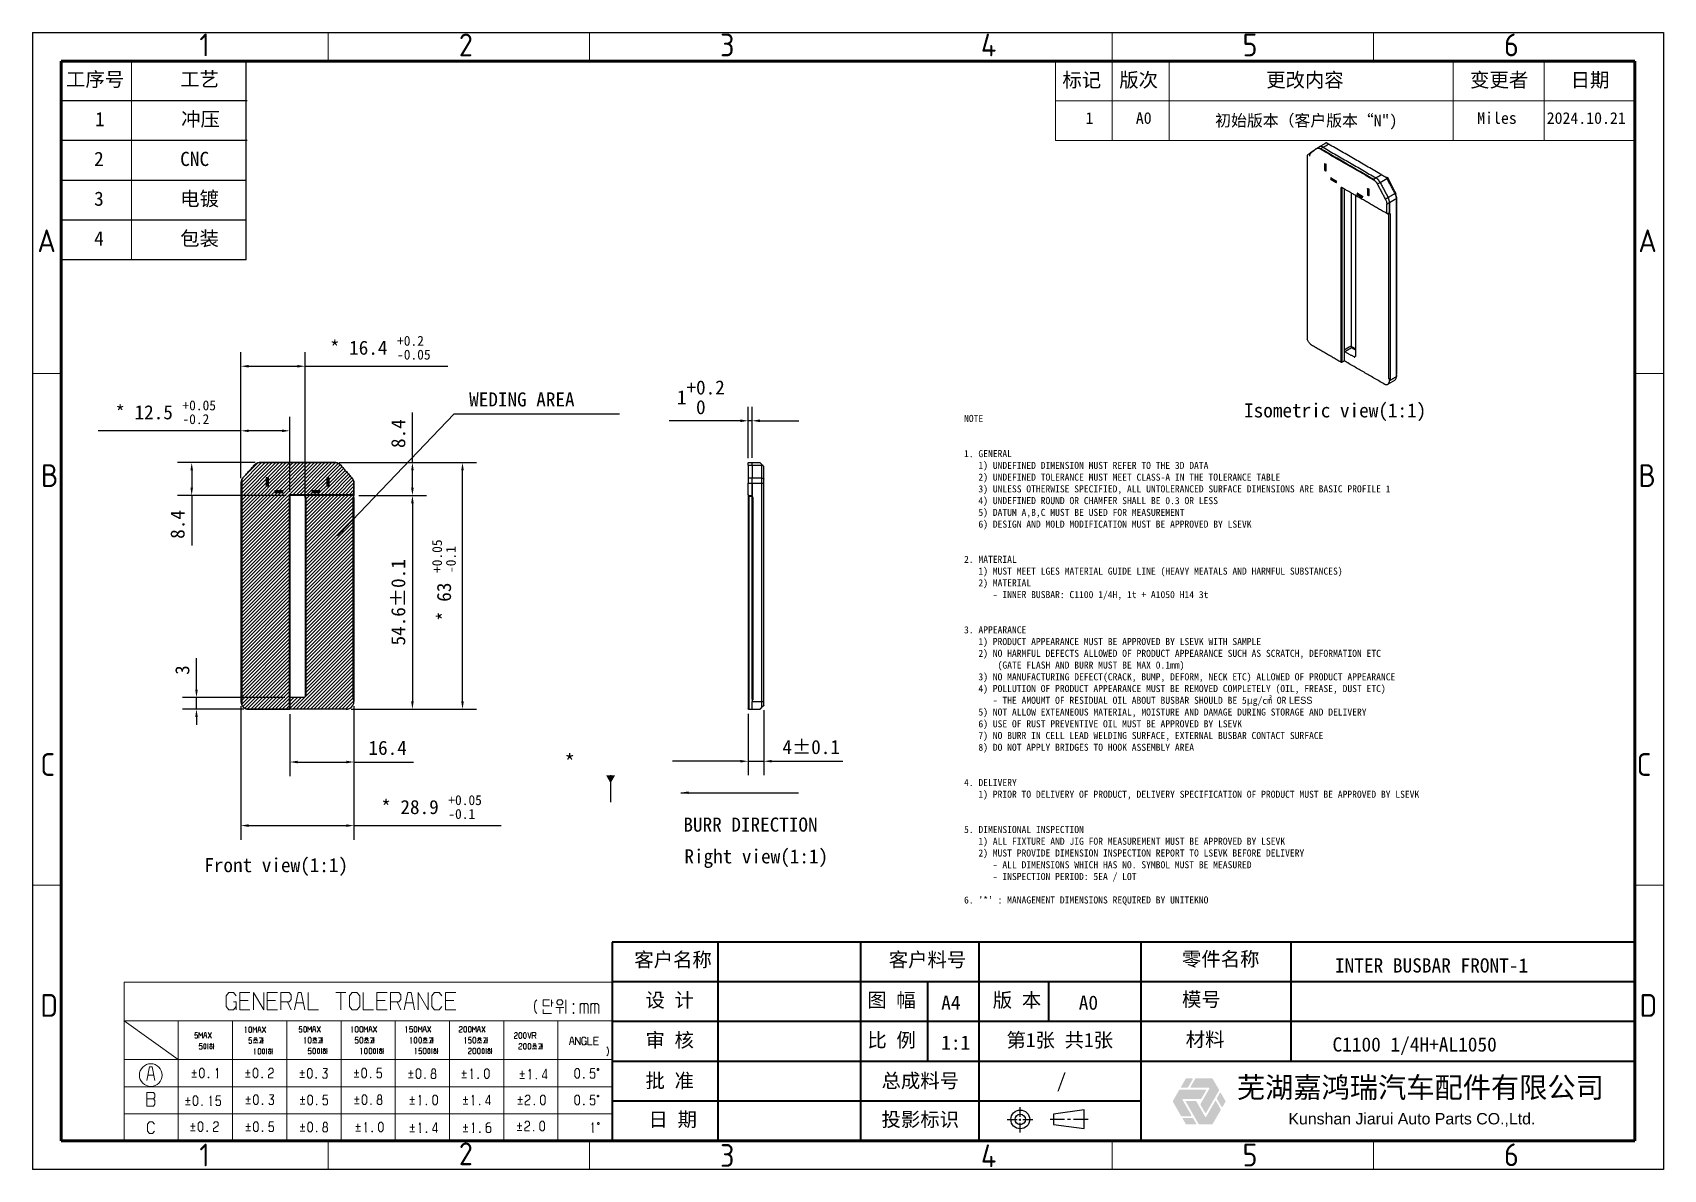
# Model space of a CAD drawing. Header units: millimetres. Extents: x -2825 to 408, y 0 to 11235.
# Drawn here: x -8.6 to 408.1, y 5321.4 to 5611.8 of the extents above; entities that cross this region are included whole.
import ezdxf
from ezdxf.enums import TextEntityAlignment as Align

# ---------------------------------------------------------------- set-up
doc = ezdxf.new("R2010")
doc.units = ezdxf.units.MM
doc.linetypes.add('AXES', pattern=[24, 15, -3, 3, -3])
doc.layers.add('1', color=7, linetype='Continuous')
doc.layers.add('图框粗线', color=7, linetype='Continuous', lineweight=53)
doc.layers.add('图框细线', color=250, linetype='Continuous', lineweight=18)
doc.styles.add('ISO Proportional', font='isocp.shx')
doc.styles.add('仿宋', font='')
doc.styles.get('仿宋').set_extended_font_data('FangSong_GB2312')
doc.dimstyles.new('\\M+3BBE7\\M+3BABB Standard', dxfattribs={"dimscale": 20, "dimtxt": 0.18, "dimasz": 0.1, "dimexe": 0.18, "dimexo": 0.0625, "dimgap": 0.09, "dimtad": 1, "dimdec": 1, "dimzin": 0, "dimdsep": 46, "dimtxsty": 'Standard', "dimcen": 0, "dimadec": 0, "dimazin": 0, "dimtfac": 1, "dimtdec": 1, "dimtmove": 0, "dimatfit": 2, "dimfxl": 0, "dimtolj": 1, "dimtzin": 0, "dimarcsym": 0})
doc.dimstyles.get("Standard").update_dxf_attribs({"dimscale": 20, "dimtxt": 0.18, "dimasz": 0.1, "dimexe": 0.18, "dimexo": 0.0625, "dimgap": 0.09, "dimtad": 1, "dimdec": 4, "dimzin": 0, "dimdsep": 46, "dimtxsty": 'Standard', "dimcen": 0, "dimadec": 0, "dimazin": 0, "dimtfac": 1, "dimtdec": 4, "dimtmove": 0, "dimatfit": 2, "dimfxl": 0, "dimtolj": 1, "dimtzin": 0, "dimarcsym": 0})

msp = doc.modelspace()

# ---------------------------------------------------------------- texts
msp.add_text('*', height=4).set_placement((127.26, 5423.5))
at = {"char_height": 3.63, "width": 98.5767, "attachment_point": 1, "style": '仿宋'}
for s, insert in [('{\\fSTSong|b0|i0|c134|p2;工序号}', (-0.08, 5601.73)), ('{\\fSTSong|b0|i0|c134|p2;工艺}', (29.08, 5601.73)), ('{\\fSimSun|b0|i0|c134|p2;标记}', (254.53, 5601.57)), ('{\\fSimSun|b0|i0|c134|p2;版次}', (269.05, 5601.57)), ('{\\fSimSun|b0|i0|c134|p2;更改内容}', (306.61, 5601.57)), ('{\\fSimSun|b0|i0|c134|p2;变更者}', (358.71, 5601.57)), ('{\\fSimSun|b0|i0|c134|p2;日期}', (384.39, 5601.57)), ('{\\fSTSong|b0|i0|c134|p2;1}', (7.33, 5591.56)), ('{\\fSTSong|b0|i0|c134|p2;冲压}', (29.33, 5591.56)), ('{\\fSTSong|b0|i0|c134|p2;2}', (7.09, 5581.4)), ('{\\fSTSong|b0|i0|c134|p2;CNC}', (29.08, 5581.4)), ('{\\fSTSong|b0|i0|c134|p2;电镀}', (29.08, 5571.24)), ('{\\fSTSong|b0|i0|c134|p2;3}', (7.09, 5571.24)), ('{\\fSTSong|b0|i0|c134|p2;4}', (7.09, 5561.07)), ('{\\fSTSong|b0|i0|c134|p2;包装}', (29.08, 5561.07))]:
    msp.add_mtext(s, dxfattribs=dict(at, insert=insert))
at = {"char_height": 2.97, "attachment_point": 1}
for s, width, insert in [('1', 6.284, (260.43, 5591.51)), ('A0', 6.284, (273.29, 5591.51)), ('{\\fSimSun|b0|i0|c134|p2;初始版本（客户版本“N")}', 86.7375, (293.57, 5590.88)), ('Miles', 6.284, (360.53, 5591.51)), ('2024.10.21', 6.284, (378.28, 5591.51))]:
    msp.add_mtext_dynamic_manual_height_columns(s, width=width, gutter_width=12.5, heights=[0], dxfattribs=dict(at, insert=insert))
at = {"insert": (102.93, 5516.28), "char_height": 3.6, "attachment_point": 7}
msp.add_mtext('WEDING AREA', dxfattribs=at)
at = {"attachment_point": 1}
for s, insert, char_height, width in [('Isometric view(1:1)', (300.96, 5517.14), 3.6, 61.2788), ("NOTE\\P\\P\\P1. GENERAL\\P   1) UNDEFINED DIMENSION MUST REFER TO THE 3D DATA   \\P   2) UNDEFINED TOLERANCE MUST MEET CLASS-A IN THE TOLERANCE TABLE\\P   3) UNLESS OTHERWISE SPECIFIED, ALL UNTOLERANCED SURFACE DIMENSIONS ARE BASIC PROFILE 1\\P   4) UNDEFINED ROUND OR CHAMFER SHALL BE 0.3 OR LESS\\P   5) DATUM A,B,C MUST BE USED FOR MEASUREMENT\\P   6) DESIGN AND MOLD MODIFICATION MUST BE APPROVED BY LSEVK\\P\\P\\P2. MATERIAL\\P   1) MUST MEET LGES MATERIAL GUIDE LINE (HEAVY MEATALS AND HARMFUL SUBSTANCES)\\P   2) MATERIAL\\P      - INNER BUSBAR: C1100 1/4H, 1t + A1050 H14 3t\\P\\P\\P3. APPEARANCE\\P   1) PRODUCT APPEARANCE MUST BE APPROVED BY LSEVK WITH SAMPLE\\P   2) NO HARMFUL DEFECTS ALLOWED OF PRODUCT APPEARANCE SUCH AS SCRATCH, DEFORMATION ETC \\P       (GATE FLASH AND BURR MUST BE MAX 0.1mm)\\P   3) NO MANUFACTURING DEFECT(CRACK, BUMP, DEFORM, NECK ETC) ALLOWED OF PRODUCT APPEARANCE \\P   4) POLLUTION OF PRODUCT APPEARANCE MUST BE REMOVED COMPLETELY (OIL, FREASE, DUST ETC)\\P      - THE AMOUMT OF RESIDUAL OIL ABOUT BUSBAR SHOULD BE 5µg/{\\fMS PGothic|b0|i0|c128|p34;㎠} OR{\\f굴림|b0|i0|c129|p2; LESS\\P}   5) NOT ALLOW EXTEANEOUS MATERIAL, MOISTURE AND DAMAGE DURING STORAGE AND DELIVERY\\P   6) USE OF RUST PREVENTIVE OIL MUST BE APPROVED BY LSEVK\\P   7) NO BURR IN CELL LEAD WELDING SURFACE, EXTERNAL BUSBAR CONTACT SURFACE\\P   8) DO NOT APPLY BRIDGES TO HOOK ASSEMBLY AREA\\P\\P\\P4. DELIVERY\\P   1) PRIOR TO DELIVERY OF PRODUCT, DELIVERY SPECIFICATION OF PRODUCT MUST BE APPROVED BY LSEVK\\P\\P\\P5. DIMENSIONAL INSPECTION\\P   1) ALL FIXTURE AND JIG FOR MEASUREMENT MUST BE APPROVED BY LSEVK\\P   2) MUST PROVIDE DIMENSION INSPECTION REPORT TO LSEVK BEFORE DELIVERY\\P      - ALL DIMENSIONS WHICH HAS NO. SYMBOL MUST BE MEASURED\\P      - INSPECTION PERIOD: 5EA / LOT\\P\\P6. '*' : MANAGEMENT DIMENSIONS REQUIRED BY UNITEKNO", (229.39, 5514.19), 1.8, 270.3333), ('BURR DIRECTION', (157.68, 5411.32), 3.6, 61.2788), ('Front view(1:1)', (35.24, 5400.97), 3.6, 50.1929), ('Right view(1:1)', (157.92, 5403.21), 3.6, 61.2788)]:
    msp.add_mtext(s, dxfattribs=dict(at, insert=insert, char_height=char_height, width=width))
at = {"lineweight": 18, "char_height": 3.63, "attachment_point": 1}
for s, width, insert in [('{\\fSimSun|b0|i0|c134|p2;客户名称}', 67.9357, (145.13, 5376.84)), ('{\\fSimSun|b0|i0|c134|p2;客户料号}', 56.5558, (210.15, 5376.84)), ('{\\fSimSun|b0|i0|c134|p2;零件名称}', 56.1347, (285.08, 5377.01)), ('{\\fSimSun|b0|i0|c134|p2;设 计}', 15.332, (147.99, 5366.52)), ('{\\fSTSong|b0|i0|c134|p2;图 \\fSimSun|b0|i0|c134|p2;幅}', 37.3554, (204.68, 5366.52)), ('{\\fSimSun|b0|i0|c134|p2;A4}', 12.3929, (223.56, 5365.86)), ('{\\fSimSun|b0|i0|c134|p2;版 \\fSTSong|b0|i0|c134|p2;本}', 35.887, (236.73, 5366.52)), ('{\\fSimSun|b0|i0|c134|p2;A0}', 12.3929, (258.7, 5365.86)), ('{\\fSimSun|b0|i0|c134|p2;模号}', 48.0346, (285.08, 5366.69)), ('{\\fSimSun|b0|i0|c134|p2;审 核}', 74.7991, (147.99, 5356.3)), ('{\\fSTFangsong|b0|i0|c134|p2;比 例}', 35.887, (204.69, 5356.3)), ('{\\fSimSun|b0|i0|c134|p2;1:1}', 12.3929, (223.56, 5355.64)), ('{\\fSTSong|b0|i0|c134|p2;第1张 共1张}', 95.6045, (240.24, 5356.3)), ('{\\fSimSun|b0|i0|c134|p2;材料}', 54.6089, (286.02, 5356.47)), ('{\\fSimSun|b0|i0|c134|p2;批 准}', 43.2289, (147.99, 5345.92)), ('{\\fSimSun|b0|i0|c134|p2;总成料号}', 46.9136, (208.31, 5345.92)), ('{\\fSimSun|b0|i0|c134|p2;/}', 14.6092, (253.07, 5345.92)), ('{\\fSimSun|b0|i0|c134|p2;日 期}', 39.1909, (148.76, 5336.02)), ('{\\fSimSun|b0|i0|c134|p2;投影标识}', 63.8, (208.31, 5336.02))]:
    msp.add_mtext_dynamic_manual_height_columns(s, width=width, gutter_width=1, heights=[0], dxfattribs=dict(at, insert=insert))
for s, insert, width in [('{\\fSimSun|b0|i0|c0|p2;INTER BUSBAR FRONT-1}', (324.16, 5375.36), 109.3068), ('\\A1;{\\fSimSun|b0|i0|c0|p2;C1100 1/4H+AL1050}', (323.54, 5355.17), 60.2377)]:
    msp.add_mtext(s, dxfattribs=dict(at, insert=insert, width=width))
at = {"layer": '图框细线', "color": 0, "style": 'ISO Proportional'}
for s, p in [('1', (35.3, 5608.7)), ('2', (102.09, 5608.7)), ('3', (168.89, 5608.7)), ('4', (235.68, 5608.7)), ('5', (302.47, 5608.7)), ('6', (369.26, 5608.7)), ('A', (-5.04, 5558.67)), ('A', (404.06, 5558.67)), ('B', (-4.27, 5498.68)), ('B', (403.95, 5498.68)), ('C', (-4.77, 5424.88)), ('C', (403.15, 5424.88)), ('D', (-4.38, 5363.32)), ('D', (404.26, 5363.32)), ('1', (35.3, 5325.1)), ('2', (102.09, 5325.42)), ('3', (168.89, 5325)), ('4', (235.68, 5324.91)), ('5', (302.47, 5325.12)), ('6', (369.26, 5325.17))]:
    msp.add_text(s, height=5.81, dxfattribs=at).set_placement(p, align=Align.MIDDLE)

# ---------------------------------------------------------------- blocks, each defined once
blk = doc.blocks.new('jr')
h = blk.add_hatch(color=128)
h.dxf.hatch_style = 1
h.paths.add_polyline_path([(15.66, -9.24, 0.267949), (15.91, -9.09), (17.02, -7.17, 0.57735), (16.89, -6.94), (10.64, -6.94, 0.267949), (10.38, -7.09), (8.88, -9.69, 0.267949), (8.88, -9.99), (10.81, -13.33, 0.267949), (11.07, -13.48), (13.28, -13.48, 0.57735), (13.41, -13.25), (11.23, -9.46, -0.57735), (11.36, -9.24)])
h.paths.add_polyline_path([(11.43, -13.95, 0.57735), (11.3, -14.17), (11.98, -15.35, 0.267949), (12.24, -15.5), (14.45, -15.5, 0.57735), (14.58, -15.28), (13.9, -14.1, 0.267949), (13.64, -13.95)])
h = blk.add_hatch(color=251)
h.dxf.hatch_style = 1
h.paths.add_polyline_path([(10.87, -6.25, 0.57735), (11, -6.47), (12.36, -6.47, 0.267949), (12.62, -6.32), (13.73, -4.4, 0.57735), (13.6, -4.17), (12.24, -4.17, 0.267949), (11.98, -4.32)])
h.paths.add_polyline_path([(14.58, -4.17, 0.267949), (14.32, -4.32), (13.21, -6.25, 0.57735), (13.34, -6.47), (17.71, -6.47, -0.57735), (17.84, -6.7), (15.69, -10.42, 0.267949), (15.69, -10.72), (16.8, -12.64, 0.57735), (17.06, -12.64), (20.19, -7.22, 0.267949), (20.19, -6.92), (18.69, -4.32, 0.267949), (18.43, -4.17)])
h = blk.add_hatch(color=12)
h.dxf.hatch_style = 1
h.paths.add_polyline_path([(14.65, -9.86, 0.267949), (14.39, -9.71), (12.17, -9.71, 0.57735), (12.04, -9.94), (15.17, -15.35, 0.267949), (15.43, -15.5), (18.43, -15.5, 0.267949), (18.69, -15.35), (20.62, -12.02, 0.267949), (20.62, -11.72), (19.51, -9.8, 0.57735), (19.25, -9.8), (17.06, -13.59, -0.57735), (16.8, -13.59)])
h.paths.add_polyline_path([(20.68, -7.77, 0.57735), (20.42, -7.77), (19.74, -8.95, 0.267949), (19.74, -9.25), (20.85, -11.17, 0.57735), (21.1, -11.17), (21.79, -9.99, 0.267949), (21.79, -9.69)])
at = {"attachment_point": 1, "style": '仿宋'}
for s, insert, char_height, width in [('{\\fSimSun|b1|i0|c134|p2;\\W1.33542; \\W1;芜湖嘉鸿瑞汽车配件有限公司}', (20.01, -3.85), 5.1, 108.3014), ('{\\fArial|b0|i0|c0|p34;\\W5.07572; \\W1;Kunshan Jiarui Auto Parts CO.,Ltd.}', (31.81, -12.71), 2.8, 71.2838)]:
    blk.add_mtext(s, dxfattribs=dict(at, insert=insert, char_height=char_height, width=width))
blk = doc.blocks.new('*D12')
at = {"color": 0, "lineweight": -2}
for p, q in [((178.23, 5438.75), (178.23, 5422.11)), ((174.23, 5437.85), (174.23, 5422.11)), ((172.23, 5425.71), (170.23, 5425.71)), ((174.23, 5425.71), (178.23, 5425.71)), ((180.23, 5425.71), (198.43, 5425.71))]:
    blk.add_line(p, q, dxfattribs=at)
at = {"color": 0}
for points in [[(172.23, 5426.04), (172.23, 5425.38), (174.23, 5425.71)], [(180.23, 5426.04), (180.23, 5425.38), (178.23, 5425.71)]]:
    blk.add_solid(points, dxfattribs=at)
at = {"layer": 'Defpoints', "color": 0}
for p in [(174.23, 5439.1), (178.23, 5440), (178.23, 5425.71)]:
    blk.add_point(p, dxfattribs=at)
at = {"color": 0, "insert": (190.33, 5429.31), "char_height": 3.6, "attachment_point": 5}
blk.add_mtext('\\A1;4±0.1', dxfattribs=at)
blk = doc.blocks.new('*D13')
at = {"color": 0, "lineweight": -2}
for p, q in [((44.6, 5497.99), (44.6, 5513.72)), ((57.1, 5494.55), (57.1, 5513.72)), ((44.6, 5510.12), (8.16, 5510.12)), ((55.1, 5510.12), (46.6, 5510.12))]:
    blk.add_line(p, q, dxfattribs=at)
at = {"color": 0}
for points in [[(46.6, 5510.45), (46.6, 5509.79), (44.6, 5510.12)], [(55.1, 5510.45), (55.1, 5509.79), (57.1, 5510.12)]]:
    blk.add_solid(points, dxfattribs=at)
at = {"layer": 'Defpoints', "color": 0}
for p in [(57.1, 5510.12), (44.6, 5496.74), (57.1, 5493.3)]:
    blk.add_point(p, dxfattribs=at)
at = {"color": 0, "insert": (25.38, 5514.86), "char_height": 3.6, "attachment_point": 5}
blk.add_mtext('\\A1;\\A1;* 12.5 {\\H0.7x;\\S+0.05^ -0.2;}', dxfattribs=at)
blk = doc.blocks.new('*D14')
at = {"color": 0, "lineweight": -2}
for p, q in [((44.6, 5497.99), (44.6, 5530.21)), ((61, 5494.3), (61, 5530.21)), ((46.6, 5526.61), (59, 5526.61)), ((61, 5526.61), (97.44, 5526.61))]:
    blk.add_line(p, q, dxfattribs=at)
at = {"color": 0}
for points in [[(46.6, 5526.95), (46.6, 5526.28), (44.6, 5526.61)], [(59, 5526.95), (59, 5526.28), (61, 5526.61)]]:
    blk.add_solid(points, dxfattribs=at)
at = {"layer": 'Defpoints', "color": 0}
for p in [(61, 5526.61), (44.6, 5496.74), (61, 5493.05)]:
    blk.add_point(p, dxfattribs=at)
at = {"color": 0, "insert": (80.22, 5531.35), "char_height": 3.6, "attachment_point": 5}
blk.add_mtext('\\A1;\\A1;* 16.4 {\\H0.7x;\\S+0.2^ -0.05;}', dxfattribs=at)
blk = doc.blocks.new('*D15')
at = {"color": 0, "lineweight": -2}
for p, q in [((48.25, 5502), (28.43, 5502)), ((32.03, 5500), (32.03, 5495.6)), ((56.15, 5493.6), (28.43, 5493.6)), ((32.03, 5493.6), (32.03, 5480.8))]:
    blk.add_line(p, q, dxfattribs=at)
at = {"color": 0}
for points in [[(31.7, 5500), (32.36, 5500), (32.03, 5502)], [(31.7, 5495.6), (32.36, 5495.6), (32.03, 5493.6)]]:
    blk.add_solid(points, dxfattribs=at)
at = {"layer": 'Defpoints', "color": 0}
for p in [(49.5, 5502), (32.03, 5493.6), (57.4, 5493.6)]:
    blk.add_point(p, dxfattribs=at)
at = {"color": 0, "insert": (28.43, 5486.2), "char_height": 3.6, "attachment_point": 5, "rotation": 90}
blk.add_mtext('\\A1;8.4', dxfattribs=at)
blk = doc.blocks.new('*D16')
at = {"color": 0, "lineweight": -2}
for p, q in [((74.75, 5493.6), (92.03, 5493.6)), ((88.43, 5491.6), (88.43, 5441)), ((72.75, 5439), (92.03, 5439))]:
    blk.add_line(p, q, dxfattribs=at)
at = {"color": 0}
for points in [[(88.1, 5491.6), (88.76, 5491.6), (88.43, 5493.6)], [(88.1, 5441), (88.76, 5441), (88.43, 5439)]]:
    blk.add_solid(points, dxfattribs=at)
at = {"layer": 'Defpoints', "color": 0}
for p in [(73.5, 5493.6), (71.5, 5439), (88.43, 5439)]:
    blk.add_point(p, dxfattribs=at)
at = {"color": 0, "insert": (84.83, 5466.3), "char_height": 3.6, "attachment_point": 5, "rotation": 90}
blk.add_mtext('\\A1;54.6±0.1', dxfattribs=at)
blk = doc.blocks.new('*D17')
at = {"color": 0, "lineweight": -2}
for p, q in [((88.43, 5502), (88.43, 5514.8)), ((69.7, 5502), (92.03, 5502)), ((88.43, 5495.6), (88.43, 5500)), ((74.75, 5493.6), (92.03, 5493.6))]:
    blk.add_line(p, q, dxfattribs=at)
at = {"color": 0}
for points in [[(88.1, 5500), (88.76, 5500), (88.43, 5502)], [(88.1, 5495.6), (88.76, 5495.6), (88.43, 5493.6)]]:
    blk.add_solid(points, dxfattribs=at)
at = {"layer": 'Defpoints', "color": 0}
for p in [(68.45, 5502), (88.43, 5502), (73.5, 5493.6)]:
    blk.add_point(p, dxfattribs=at)
at = {"color": 0, "insert": (84.83, 5509.4), "char_height": 3.6, "attachment_point": 5, "rotation": 90}
blk.add_mtext('\\A1;8.4', dxfattribs=at)
blk = doc.blocks.new('*D18')
at = {"color": 0, "lineweight": -2}
for p, q in [((33.25, 5444), (33.25, 5452)), ((55.86, 5442), (29.65, 5442)), ((45.35, 5439), (29.65, 5439)), ((33.25, 5439), (33.25, 5442)), ((33.25, 5437), (33.25, 5435))]:
    blk.add_line(p, q, dxfattribs=at)
at = {"color": 0}
for points in [[(32.92, 5444), (33.59, 5444), (33.25, 5442)], [(32.92, 5437), (33.59, 5437), (33.25, 5439)]]:
    blk.add_solid(points, dxfattribs=at)
at = {"layer": 'Defpoints', "color": 0}
for p in [(33.25, 5442), (46.6, 5439), (57.11, 5442)]:
    blk.add_point(p, dxfattribs=at)
at = {"color": 0, "insert": (29.65, 5449), "char_height": 3.6, "attachment_point": 5, "rotation": 90}
blk.add_mtext('\\A1;3', dxfattribs=at)
blk = doc.blocks.new('*D19')
at = {"color": 0, "lineweight": -2}
for p, q in [((73.5, 5439.75), (73.5, 5421.91)), ((57.1, 5437.75), (57.1, 5421.91)), ((59.1, 5425.51), (71.5, 5425.51)), ((73.5, 5425.51), (88.7, 5425.51))]:
    blk.add_line(p, q, dxfattribs=at)
at = {"color": 0}
for points in [[(59.1, 5425.84), (59.1, 5425.17), (57.1, 5425.51)], [(71.5, 5425.84), (71.5, 5425.17), (73.5, 5425.51)]]:
    blk.add_solid(points, dxfattribs=at)
at = {"layer": 'Defpoints', "color": 0}
for p in [(57.1, 5439), (73.5, 5441), (73.5, 5425.51)]:
    blk.add_point(p, dxfattribs=at)
at = {"color": 0, "insert": (82.1, 5429.11), "char_height": 3.6, "attachment_point": 5}
blk.add_mtext('\\A1;16.4', dxfattribs=at)
blk = doc.blocks.new('*D20')
at = {"color": 0, "lineweight": -2}
for p, q in [((174.23, 5503.15), (174.23, 5516.28)), ((175.23, 5503.25), (175.23, 5516.28)), ((172.23, 5512.68), (154.03, 5512.68)), ((175.23, 5512.68), (174.23, 5512.68)), ((177.23, 5512.68), (179.23, 5512.68))]:
    blk.add_line(p, q, dxfattribs=at)
at = {"color": 0}
for points in [[(172.23, 5513.02), (172.23, 5512.35), (174.23, 5512.68)], [(177.23, 5513.02), (177.23, 5512.35), (175.23, 5512.68)]]:
    blk.add_solid(points, dxfattribs=at)
at = {"layer": 'Defpoints', "color": 0}
for p in [(175.23, 5512.68), (174.23, 5501.9), (175.23, 5502)]:
    blk.add_point(p, dxfattribs=at)
at = {"color": 0, "insert": (162.13, 5518.68), "char_height": 3.6, "attachment_point": 5}
blk.add_mtext('\\A1;1\\S+0.2^  0;', dxfattribs=at)
blk = doc.blocks.new('*D21')
at = {"color": 0, "lineweight": -2}
for p, q in [((69.85, 5502), (104.83, 5502)), ((101.23, 5441), (101.23, 5500)), ((72.75, 5439), (104.83, 5439))]:
    blk.add_line(p, q, dxfattribs=at)
at = {"color": 0}
for points in [[(100.9, 5500), (101.56, 5500), (101.23, 5502)], [(100.9, 5441), (101.56, 5441), (101.23, 5439)]]:
    blk.add_solid(points, dxfattribs=at)
at = {"layer": 'Defpoints', "color": 0}
for p in [(68.6, 5502), (101.23, 5502), (71.5, 5439)]:
    blk.add_point(p, dxfattribs=at)
at = {"color": 0, "insert": (96.49, 5471.96), "char_height": 3.6, "attachment_point": 5, "rotation": 90}
blk.add_mtext('\\A1;\\A1;* 63 {\\H0.7x;\\S+0.05^ -0.1;}', dxfattribs=at)
blk = doc.blocks.new('*D22')
at = {"color": 0, "lineweight": -2}
for p, q in [((44.6, 5439.75), (44.6, 5405.67)), ((73.5, 5439.75), (73.5, 5405.67)), ((46.6, 5409.27), (71.5, 5409.27)), ((73.5, 5409.27), (111.14, 5409.27))]:
    blk.add_line(p, q, dxfattribs=at)
at = {"color": 0}
for points in [[(46.6, 5409.6), (46.6, 5408.93), (44.6, 5409.27)], [(71.5, 5409.6), (71.5, 5408.93), (73.5, 5409.27)]]:
    blk.add_solid(points, dxfattribs=at)
at = {"layer": 'Defpoints', "color": 0}
for p in [(44.6, 5441), (73.5, 5441), (73.5, 5409.27)]:
    blk.add_point(p, dxfattribs=at)
at = {"color": 0, "insert": (93.32, 5414.01), "char_height": 3.6, "attachment_point": 5}
blk.add_mtext('\\A1;\\A1;* 28.9 {\\H0.7x;\\S+0.05^ -0.1;}', dxfattribs=at)
blk = doc.blocks.new('*D8')
at = {"color": 0, "lineweight": -2}
for p, q in [((-884.83, 11228.93), (-872.23, 11228.93)), ((-844.06, 11208.64), (-872.23, 11228.93)), ((-839.52, 11205.37), (-842.44, 11207.47)), ((0, 0), (0, 0))]:
    blk.add_line(p, q, dxfattribs=at)
at = {"color": 0}
for points in [[(-842.25, 11207.74), (-842.64, 11207.2), (-844.06, 11208.64)], [(-839.71, 11205.1), (-839.32, 11205.64), (-837.9, 11204.2)]]:
    blk.add_solid(points, dxfattribs=at)
at = {"layer": 'Defpoints', "color": 0}
for p in [(-844.06, 11208.64), (-837.9, 11204.2)]:
    blk.add_point(p, dxfattribs=at)
at = {"color": 0, "insert": (-879.43, 11232.53), "char_height": 3.6, "attachment_point": 5}
blk.add_mtext('\\A1;∅7.6', dxfattribs=at)
blk = doc.blocks.new('*D9')
at = {"color": 0, "lineweight": -2}
for p, q in [((-2824.77, 11144.5), (-2812.17, 11144.5)), ((-2784, 11124.21), (-2812.17, 11144.5)), ((-2779.46, 11120.94), (-2782.38, 11123.04)), ((0, 0), (0, 0))]:
    blk.add_line(p, q, dxfattribs=at)
at = {"color": 0}
for points in [[(-2782.18, 11123.31), (-2782.57, 11122.77), (-2784, 11124.21)], [(-2779.65, 11120.67), (-2779.26, 11121.21), (-2777.83, 11119.77)]]:
    blk.add_solid(points, dxfattribs=at)
at = {"layer": 'Defpoints', "color": 0}
for p in [(-2784, 11124.21), (-2777.83, 11119.77)]:
    blk.add_point(p, dxfattribs=at)
at = {"color": 0, "insert": (-2819.37, 11148.1), "char_height": 3.6, "attachment_point": 5}
blk.add_mtext('\\A1;∅7.6', dxfattribs=at)
blk = doc.blocks.new('*D10')
at = {"color": 0, "lineweight": -2}
for p, q in [((-1174.23, 11152.07), (-1161.63, 11152.07)), ((-1133.46, 11131.78), (-1161.63, 11152.07)), ((-1128.92, 11128.51), (-1131.84, 11130.61)), ((0, 0), (0, 0))]:
    blk.add_line(p, q, dxfattribs=at)
at = {"color": 0}
for points in [[(-1131.64, 11130.88), (-1132.03, 11130.34), (-1133.46, 11131.78)], [(-1129.11, 11128.23), (-1128.72, 11128.78), (-1127.29, 11127.34)]]:
    blk.add_solid(points, dxfattribs=at)
at = {"layer": 'Defpoints', "color": 0}
for p in [(-1133.46, 11131.78), (-1127.29, 11127.34)]:
    blk.add_point(p, dxfattribs=at)
at = {"color": 0, "insert": (-1168.83, 11155.67), "char_height": 3.6, "attachment_point": 5}
blk.add_mtext('\\A1;∅7.6', dxfattribs=at)

# ---------------------------------------------------------------- dimensions: what is measured, and where the dimension line sits
for p1, p2, picture, middle in [((-837.9, 11204.2), (-844.06, 11208.64), '*D8', (-879.43, 11228.93)), ((-1127.29, 11127.34), (-1133.46, 11131.78), '*D10', (-1168.83, 11152.07)), ((-2777.83, 11119.77), (-2784, 11124.21), '*D9', (-2819.37, 11144.5))]:
    dim = msp.add_diameter_dim_2p(p1=p1, p2=p2, dimstyle='\\M+3BBE7\\M+3BABB Standard', override={"dimtoh": 1, "dimdec": 1})
    dim.commit()
    dim.dimension.update_dxf_attribs({"geometry": picture, "text_midpoint": middle, "dimtype": 163})
for base, p2, text, picture, middle in [((61, 5526.61), (61, 5493.05), '\\A1;* <> {\\H0.7x;\\S+0.2^ -0.05;}', '*D14', (80.22, 5526.61)), ((57.1, 5510.12), (57.1, 5493.3), '\\A1;* <> {\\H0.7x;\\S+0.05^ -0.2;}', '*D13', (25.38, 5510.12))]:
    dim = msp.add_linear_dim(base=base, p1=(44.6, 5496.74), p2=p2, text=text, dimstyle='Standard', override={"dimdec": 1, "dimtxsty": 'Standard', "dimtp": 0.1, "dimtm": 0.1, "dimtdec": 1})
    dim.commit()
    dim.dimension.update_dxf_attribs({"geometry": picture, "text_midpoint": middle, "dimtype": 160})
for base, p1, p2, override, picture, middle in [((175.23, 5512.68), (174.23, 5501.9), (175.23, 5502), {"dimdec": 0, "dimtxsty": 'Standard', "dimtol": 1, "dimtp": 0.2, "dimtdec": 1, "dimtzin": 8}, '*D20', (162.13, 5512.68)), ((73.5, 5425.51), (57.1, 5439), (73.5, 5441), {"dimdec": 1, "dimtxsty": 'Standard', "dimtp": 0.1, "dimtm": 0.1, "dimtdec": 1}, '*D19', (82.1, 5425.51))]:
    dim = msp.add_linear_dim(base=base, p1=p1, p2=p2, dimstyle='Standard', override=override)
    dim.commit()
    dim.dimension.update_dxf_attribs({"geometry": picture, "text_midpoint": middle, "dimtype": 160})
for base, p1, p2, override, picture, middle in [((88.43, 5502), (73.5, 5493.6), (68.45, 5502), {"dimdec": 1, "dimtxsty": 'Standard', "dimtp": 0.1, "dimtm": 0.1, "dimtdec": 1}, '*D17', (84.83, 5509.4)), ((32.03, 5493.6), (49.5, 5502), (57.4, 5493.6), {"dimdec": 1, "dimtxsty": 'Standard', "dimtp": 0.1, "dimtm": 0.1, "dimtdec": 1}, '*D15', (28.43, 5486.2)), ((88.43, 5439), (73.5, 5493.6), (71.5, 5439), {"dimdec": 1, "dimtxsty": 'Standard', "dimtol": 1, "dimtp": 0.1, "dimtm": 0.1, "dimtdec": 1}, '*D16', (84.83, 5466.3)), ((33.25, 5442), (46.6, 5439), (57.11, 5442), {"dimdec": 0, "dimtxsty": 'Standard'}, '*D18', (29.65, 5449))]:
    dim = msp.add_linear_dim(base=base, p1=p1, p2=p2, angle=90, dimstyle='Standard', override=override)
    dim.commit()
    dim.dimension.update_dxf_attribs({"geometry": picture, "text_midpoint": middle})
dim = msp.add_linear_dim(base=(101.23, 5502), p1=(71.5, 5439), p2=(68.6, 5502), angle=90, text='\\A1;* <> {\\H0.7x;\\S+0.05^ -0.1;}', dimstyle='\\M+3BBE7\\M+3BABB Standard', override={"dimdec": 0, "dimtxsty": 'Standard', "dimtdec": 0})
dim.commit()
dim.dimension.update_dxf_attribs({"geometry": '*D21', "text_midpoint": (101.23, 5471.96), "dimtype": 160})
dim = msp.add_linear_dim(base=(73.5, 5409.27), p1=(44.6, 5441), p2=(73.5, 5441), text='\\A1;* <> {\\H0.7x;\\S+0.05^ -0.1;}', dimstyle='\\M+3BBE7\\M+3BABB Standard')
dim.commit()
dim.dimension.update_dxf_attribs({"geometry": '*D22', "text_midpoint": (93.32, 5409.27), "dimtype": 160})
dim = msp.add_linear_dim(base=(178.23, 5425.71), p1=(174.23, 5439.1), p2=(178.23, 5440), dimstyle='Standard', override={"dimdec": 0, "dimtxsty": 'Standard', "dimtol": 1, "dimtp": 0.1, "dimtm": 0.1, "dimtdec": 1})
dim.commit()
dim.dimension.update_dxf_attribs({"geometry": '*D12', "text_midpoint": (190.33, 5429.31)})

# ---------------------------------------------------------------- hatches: boundary and pattern name
h = msp.add_hatch()
h.set_pattern_fill('ANSI31', color=256, scale=0.2)
h.set_pattern_definition([(45, (456.516, 24.73675), (-0.449012806, 0.449012806), [])])
edge = h.paths.add_edge_path()
edge.add_spline(control_points=[(73.5, 5496.74), (73.5, 5496.86), (73.49, 5496.98), (73.47, 5497.1), (73.47, 5497.1), (73.47, 5497.11)], knot_values=[0.749252, 0.749252, 0.749252, 0.749252, 0.99925, 0.99925, 0.999998, 0.999998, 0.999998, 0.999998], degree=3, periodic=0)
edge.add_spline(control_points=[(73.47, 5497.11), (73.45, 5497.2), (73.43, 5497.3), (73.39, 5497.39)], knot_values=[0.544427, 0.544427, 0.544427, 0.544427, 0.749252, 0.749252, 0.749252, 0.749252], degree=3, periodic=0)
edge.add_spline(control_points=[(73.39, 5497.39), (73.39, 5497.41), (73.38, 5497.43), (73.33, 5497.57), (73.28, 5497.68), (73.2, 5497.79), (73.19, 5497.81), (73.19, 5497.82)], knot_values=[0.213497, 0.213497, 0.213497, 0.213497, 0.257924, 0.257924, 0.507924, 0.507924, 0.544427, 0.544427, 0.544427, 0.544427], degree=3, periodic=0)
edge.add_spline(control_points=[(73.19, 5497.82), (73.13, 5497.91), (73.07, 5497.99), (73, 5498.07)], knot_values=[0, 0, 0, 0, 0.213497, 0.213497, 0.213497, 0.213497], degree=3, periodic=0)
edge.add_line((73, 5498.07), (70.1, 5501.33))
edge.add_spline(control_points=[(70.1, 5501.33), (69.98, 5501.46), (69.85, 5501.58), (69.7, 5501.68), (69.7, 5501.68), (69.7, 5501.68)], knot_values=[0.494326, 0.494326, 0.494326, 0.494326, 0.994326, 0.994326, 1, 1, 1, 1], degree=3, periodic=0)
edge.add_spline(control_points=[(69.7, 5501.68), (69.55, 5501.77), (69.39, 5501.85), (69.23, 5501.9)], knot_values=[0, 0, 0, 0, 0.494326, 0.494326, 0.494326, 0.494326], degree=3, periodic=0)
edge.add_line((69.23, 5501.9), (48.88, 5501.9))
edge.add_spline(control_points=[(48.88, 5501.9), (48.71, 5501.85), (48.55, 5501.77), (48.4, 5501.68)], knot_values=[0.5, 0.5, 0.5, 0.5, 1, 1, 1, 1], degree=3, periodic=0)
edge.add_spline(control_points=[(48.4, 5501.68), (48.26, 5501.58), (48.12, 5501.46), (48.01, 5501.33)], knot_values=[0, 0, 0, 0, 0.5, 0.5, 0.5, 0.5], degree=3, periodic=0)
edge.add_line((48.01, 5501.33), (45.11, 5498.07))
edge.add_spline(control_points=[(45.11, 5498.07), (45.05, 5498), (44.99, 5497.93), (44.94, 5497.85), (44.94, 5497.85), (44.94, 5497.85)], knot_values=[0.499996, 0.499996, 0.499996, 0.499996, 0.999996, 0.999996, 1, 1, 1, 1], degree=3, periodic=0)
edge.add_spline(control_points=[(44.94, 5497.85), (44.89, 5497.78), (44.84, 5497.7), (44.8, 5497.61)], knot_values=[0, 0, 0, 0, 0.499996, 0.499996, 0.499996, 0.499996], degree=3, periodic=0)
edge.add_line((44.8, 5497.61), (44.8, 5440.13))
edge.add_spline(control_points=[(44.8, 5440.13), (44.86, 5440.01), (44.93, 5439.9), (45.01, 5439.79), (45.01, 5439.79), (45.01, 5439.79)], knot_values=[0.748167, 0.748167, 0.748167, 0.748167, 0.998167, 0.998167, 1, 1, 1, 1], degree=3, periodic=0)
edge.add_spline(control_points=[(45.01, 5439.79), (45.1, 5439.68), (45.19, 5439.59), (45.3, 5439.49), (45.31, 5439.48), (45.32, 5439.47)], knot_values=[0.474624, 0.474624, 0.474624, 0.474624, 0.722791, 0.722791, 0.748167, 0.748167, 0.748167, 0.748167], degree=3, periodic=0)
edge.add_spline(control_points=[(45.32, 5439.47), (45.41, 5439.39), (45.51, 5439.33), (45.61, 5439.27)], knot_values=[0.251892, 0.251892, 0.251892, 0.251892, 0.474624, 0.474624, 0.474624, 0.474624], degree=3, periodic=0)
edge.add_spline(control_points=[(45.61, 5439.27), (45.61, 5439.27), (45.61, 5439.27), (45.73, 5439.2), (45.85, 5439.14), (45.98, 5439.1)], knot_values=[0, 0, 0, 0, 0.001892, 0.001892, 0.251892, 0.251892, 0.251892, 0.251892], degree=3, periodic=0)
edge.add_line((45.98, 5439.1), (56.9, 5439.1))
edge.add_line((56.9, 5439.1), (56.9, 5493.3))
edge.add_spline(control_points=[(56.9, 5493.3), (56.9, 5493.34), (56.91, 5493.37), (56.92, 5493.43), (56.93, 5493.46), (56.95, 5493.52), (56.97, 5493.55), (57.01, 5493.61), (57.03, 5493.63), (57.07, 5493.68), (57.1, 5493.7), (57.15, 5493.74), (57.18, 5493.75), (57.24, 5493.78), (57.27, 5493.79), (57.34, 5493.8), (57.37, 5493.8), (57.4, 5493.8)], knot_values=[0, 0, 0, 0, 0.125, 0.125, 0.25, 0.25, 0.375, 0.375, 0.5, 0.5, 0.625, 0.625, 0.75, 0.75, 0.875, 0.875, 1, 1, 1, 1], degree=3, periodic=0)
edge.add_line((57.4, 5493.8), (73.5, 5493.8))
edge.add_line((73.5, 5493.8), (73.5, 5496.74))
edge = h.paths.add_edge_path()
edge.add_spline(control_points=[(61, 5493.35), (61, 5493.35), (61.02, 5493.35), (61.04, 5493.34), (61.06, 5493.32), (61.09, 5493.3), (61.12, 5493.27), (61.14, 5493.24), (61.16, 5493.21), (61.18, 5493.17), (61.19, 5493.13), (61.2, 5493.1), (61.2, 5493.07), (61.2, 5493.06), (61.2, 5493.05)], knot_values=[0, 0, 0, 0, 0.047468, 0.095158, 0.190951, 0.289117, 0.388558, 0.488692, 0.58891, 0.691261, 0.794475, 0.897685, 0.94898, 0.999984, 0.999984, 0.999984, 0.999984], degree=3, periodic=0)
edge.add_line((61.2, 5493.05), (61.2, 5442.55))
edge.add_spline(control_points=[(61.2, 5442.55), (61.2, 5442.52), (61.2, 5442.49), (61.19, 5442.46), (61.17, 5442.4), (61.13, 5442.35), (61.11, 5442.32), (61.08, 5442.29), (61.04, 5442.27), (61.03, 5442.26), (61.01, 5442.26), (61, 5442.25)], knot_values=[0, 0, 0, 0, 0, 0, 0.405101, 0.405101, 0.405101, 0.80421, 0.80421, 0.80421, 0.999998, 0.999998, 0.999998, 0.999998, 0.999998, 0.999998], degree=5, periodic=0)
edge.add_spline(control_points=[(61, 5442.25), (60.99, 5442.22), (60.98, 5442.18), (60.95, 5442.12), (60.92, 5442.1), (60.87, 5442.05), (60.84, 5442.03), (60.77, 5442.01), (60.74, 5442), (60.7, 5442)], knot_values=[0, 0, 0, 0, 0.25, 0.25, 0.5, 0.5, 0.75, 0.75, 1, 1, 1, 1], degree=3, periodic=0)
edge.add_line((60.7, 5442), (57.1, 5442))
edge.add_line((57.1, 5442), (57.1, 5439))
edge.add_line((57.1, 5439), (71.5, 5439))
edge.add_spline(control_points=[(71.5, 5439), (73.5, 5439), (73.5, 5441)], knot_values=[0, 0, 0, 1, 1, 1], weights=[1, 0.707107, 1], degree=2, periodic=0)
edge.add_line((73.5, 5441), (73.5, 5441.25))
edge.add_spline(control_points=[(73.5, 5441.25), (73.5, 5441.26), (73.49, 5441.26), (73.47, 5441.27), (73.44, 5441.29), (73.41, 5441.31), (73.38, 5441.34), (73.36, 5441.37), (73.34, 5441.4), (73.32, 5441.44), (73.31, 5441.47), (73.31, 5441.49), (73.31, 5441.51), (73.3, 5441.53), (73.3, 5441.55), (73.3, 5441.55)], knot_values=[0, 0, 0, 0, 0.046351, 0.093106, 0.18693, 0.284357, 0.383783, 0.484517, 0.585565, 0.688917, 0.792814, 0.84474, 0.896509, 0.948097, 0.999641, 0.999641, 0.999641, 0.999641], degree=3, periodic=0)
edge.add_line((73.3, 5441.55), (73.3, 5493.05))
edge.add_spline(control_points=[(73.3, 5493.05), (73.3, 5493.08), (73.31, 5493.12), (73.32, 5493.15), (73.34, 5493.21), (73.37, 5493.26), (73.39, 5493.28), (73.43, 5493.31), (73.46, 5493.34), (73.48, 5493.34), (73.49, 5493.35), (73.5, 5493.35)], knot_values=[0, 0, 0, 0, 0, 0, 0.405725, 0.405725, 0.405725, 0.804634, 0.804634, 0.804634, 0.999353, 0.999353, 0.999353, 0.999353, 0.999353, 0.999353], degree=5, periodic=0)
edge.add_line((73.5, 5493.35), (73.5, 5493.6))
edge.add_line((73.5, 5493.6), (60.7, 5493.6))
edge.add_spline(control_points=[(60.7, 5493.6), (60.74, 5493.6), (60.77, 5493.6), (60.84, 5493.57), (60.87, 5493.56), (60.92, 5493.51), (60.95, 5493.48), (60.98, 5493.42), (60.99, 5493.39), (61, 5493.35)], knot_values=[0.00001, 0.00001, 0.00001, 0.00001, 0.25001, 0.25001, 0.50001, 0.50001, 0.75001, 0.75001, 1, 1, 1, 1], degree=3, periodic=0)
h.paths.add_polyline_path([(62.8, 5494.85), (64.8, 5494.85), (64.8, 5494.35), (62.8, 5494.35)], flags=16)
h.paths.add_polyline_path([(53.3, 5494.85), (55.3, 5494.85), (55.3, 5494.35), (53.3, 5494.35)], flags=16)
h.paths.add_polyline_path([(51.55, 5498.1), (51.55, 5496.1), (51.05, 5496.1), (51.05, 5498.1), (51.55, 5498.1)], is_closed=False, flags=16)
h.paths.add_polyline_path([(67.05, 5498.1), (67.05, 5496.1), (66.55, 5496.1), (66.55, 5498.1), (67.05, 5498.1)], is_closed=False, flags=16)

# ---------------------------------------------------------------- linework, layer by layer
for p, q in [((-8.62, 5611.84), (-8.62, 5321.44)), ((-8.62, 5611.84), (408.1, 5611.84)), ((408.1, 5611.84), (408.1, 5321.44)), ((45.96, 5553.76), (45.96, 5604.58)), ((46.21, 5594.42), (-1.36, 5594.42)), ((46.21, 5584.26), (-1.36, 5584.26)), ((45.96, 5574.09), (-1.61, 5574.09)), ((45.96, 5563.93), (-1.61, 5563.93)), ((45.96, 5553.76), (-1.61, 5553.76)), ((179.23, 5512.68), (187.19, 5512.68)), ((174.23, 5501.33), (174.23, 5501.9)), ((73.5, 5493.05), (73.5, 5493.6)), ((170.23, 5425.71), (154.93, 5425.71)), ((408.1, 5321.44), (-8.62, 5321.44))]:
    msp.add_line(p, q)
at = {"lineweight": 18}
msp.add_line((16.68, 5604.58), (16.68, 5553.76), dxfattribs=at)
at = {"color": 7, "lineweight": 35}
for p, q in [((139.48, 5379.52), (139.48, 5328.7)), ((400.84, 5379.52), (139.48, 5379.52)), ((166.47, 5379.52), (166.47, 5329.02)), ((202.92, 5379.52), (202.92, 5328.7)), ((233.13, 5379.52), (233.13, 5328.7)), ((274.55, 5379.52), (274.55, 5328.7)), ((312.88, 5379.52), (312.88, 5349.03)), ((400.84, 5369.36), (139.48, 5369.36)), ((220.03, 5369.36), (220.03, 5349.03)), ((250.96, 5369.36), (250.96, 5359.2)), ((400.84, 5359.2), (139.48, 5359.2)), ((400.84, 5349.03), (139.48, 5349.03)), ((274.55, 5338.87), (139.48, 5338.87)), ((139.48, 5328.7), (400.84, 5328.7))]:
    msp.add_line(p, q, dxfattribs=at)
at = {"color": 1, "linetype": 'AXES', "ltscale": 0.167603}
msp.add_line((240.41, 5334.2), (247.11, 5334.2), dxfattribs=at)
at = {"color": 1, "linetype": 'AXES', "ltscale": 0.167602}
msp.add_line((243.76, 5330.84), (243.76, 5337.55), dxfattribs=at)
at = {"color": 1, "linetype": 'AXES', "ltscale": 0.248884}
msp.add_line((251.36, 5334.24), (261.31, 5334.24), dxfattribs=at)
at = {"color": 7}
for p, q in [((260.08, 5336.64), (252.29, 5335.58)), ((252.29, 5335.58), (252.29, 5332.9)), ((260.08, 5331.85), (260.08, 5336.64)), ((252.29, 5332.9), (260.08, 5331.85))]:
    msp.add_line(p, q, dxfattribs=at)
at = {"color": 7, "lineweight": 0}
for points in [[(14.74, 5369.29), (14.74, 5328.7)], [(139.48, 5369.29), (14.74, 5369.29)], [(14.74, 5365.33), (14.74, 5328.7)], [(43.41, 5363.07), (42.7, 5362.18), (41.51, 5362.18), (40.8, 5363.07), (40.8, 5365.74), (41.51, 5366.63), (42.7, 5366.63), (43.41, 5365.74)], [(42.7, 5364.25), (43.41, 5364.25), (43.41, 5362.18)], [(46.92, 5366.63), (44.3, 5366.63), (44.3, 5362.18), (46.92, 5362.18)], [(44.3, 5364.55), (46.44, 5364.55)], [(47.81, 5362.18), (47.81, 5366.63), (50.42, 5362.18), (50.42, 5366.63)], [(53.93, 5366.63), (51.31, 5366.63), (51.31, 5362.18), (53.93, 5362.18)], [(51.31, 5364.55), (53.45, 5364.55)], [(54.82, 5362.18), (54.82, 5366.63), (56.95, 5366.63), (57.43, 5366.03), (57.43, 5364.85), (56.95, 5364.25), (54.82, 5364.25)], [(56.48, 5364.25), (57.43, 5362.18)], [(60.94, 5362.18), (60.04, 5366.63), (59.21, 5366.63), (58.32, 5362.18)], [(58.68, 5363.96), (60.58, 5363.96)], [(61.83, 5366.63), (61.83, 5362.18), (64.44, 5362.18)], [(68.84, 5366.63), (71.45, 5366.63)], [(70.14, 5362.18), (70.14, 5366.63)], [(75.84, 5366.63), (75.84, 5362.18), (78.46, 5362.18)], [(81.96, 5366.63), (79.35, 5366.63), (79.35, 5362.18), (81.96, 5362.18)], [(79.35, 5364.55), (81.49, 5364.55)], [(82.85, 5362.18), (82.85, 5366.63), (84.99, 5366.63), (85.47, 5366.03), (85.47, 5364.85), (84.99, 5364.25), (82.85, 5364.25)], [(84.52, 5364.25), (85.47, 5362.18)], [(88.97, 5362.18), (88.08, 5366.63), (87.25, 5366.63), (86.36, 5362.18)], [(86.71, 5363.96), (88.61, 5363.96)], [(89.86, 5362.18), (89.86, 5366.63), (92.48, 5362.18), (92.48, 5366.63)], [(95.98, 5365.74), (95.27, 5366.63), (94.08, 5366.63), (93.37, 5365.74), (93.37, 5363.07), (94.08, 5362.18), (95.27, 5362.18), (95.98, 5363.07)], [(99.49, 5366.63), (96.87, 5366.63), (96.87, 5362.18), (99.49, 5362.18)], [(96.87, 5364.55), (99.01, 5364.55)], [(120.2, 5364.75), (119.83, 5364.29), (119.65, 5363.36), (119.65, 5362.67), (119.83, 5361.75), (120.2, 5361.28)], [(123.42, 5364.75), (121.83, 5364.75), (121.83, 5363.26), (123.42, 5363.26)], [(124.01, 5364.75), (124.01, 5363.02)], [(124.01, 5364.01), (124.41, 5364.01)], [(127.67, 5364.75), (127.67, 5361.28)], [(131.29, 5361.28), (131.29, 5363.83)], [(131.29, 5363.36), (131.66, 5363.83), (132.12, 5363.83), (132.31, 5363.59)], [(132.31, 5361.28), (132.31, 5363.59), (132.49, 5363.83), (132.96, 5363.83), (133.33, 5363.36), (133.33, 5361.28)], [(134.02, 5361.28), (134.02, 5363.83)], [(134.02, 5363.36), (134.39, 5363.83), (134.85, 5363.83), (135.04, 5363.59)], [(135.04, 5361.28), (135.04, 5363.59), (135.22, 5363.83), (135.68, 5363.83), (136.05, 5363.36), (136.05, 5361.28)], [(14.74, 5359.39), (139.48, 5359.39)], [(14.74, 5359.39), (28.6, 5349.49)], [(28.6, 5359.39), (28.6, 5328.7)], [(42.46, 5359.39), (42.46, 5328.7)], [(56.32, 5359.39), (56.32, 5328.7)], [(70.18, 5359.39), (70.18, 5328.7)], [(84.04, 5359.39), (84.04, 5328.7)], [(97.9, 5359.39), (97.9, 5328.7)], [(111.76, 5359.39), (111.76, 5328.7)], [(121.83, 5362.27), (121.83, 5361.28), (124.01, 5361.28)], [(125.1, 5362.77), (127.08, 5362.77)], [(125.62, 5359.39), (125.62, 5328.7)], [(126.09, 5362.77), (126.09, 5361.28)], [(32.8, 5355.12), (32.96, 5354.92), (33.35, 5354.92), (33.51, 5355.12), (33.51, 5355.62), (33.35, 5355.82), (32.96, 5355.82), (32.8, 5355.67), (32.88, 5356.41), (33.51, 5356.41)], [(33.89, 5354.92), (33.89, 5356.41), (34.32, 5355.52), (34.76, 5356.41), (34.76, 5354.92)], [(35.93, 5354.92), (35.63, 5356.41), (35.35, 5356.41), (35.06, 5354.92)], [(35.18, 5355.52), (35.81, 5355.52)], [(36.22, 5354.92), (37.09, 5356.41)], [(36.22, 5356.41), (37.09, 5354.92)], [(45.71, 5357.6), (45.87, 5357.89), (45.87, 5356.41)], [(45.79, 5356.41), (45.94, 5356.41)], [(46.64, 5353.83), (46.8, 5353.64), (47.19, 5353.64), (47.35, 5353.83), (47.35, 5354.33), (47.19, 5354.53), (46.8, 5354.53), (46.64, 5354.38), (46.72, 5355.12), (47.35, 5355.12)], [(47.73, 5356.41), (47.73, 5357.89), (48.16, 5357), (48.6, 5357.89), (48.6, 5356.41)], [(47.98, 5355.02), (48.66, 5355.02)], [(49.77, 5356.41), (49.47, 5357.89), (49.19, 5357.89), (48.89, 5356.41)], [(49.01, 5357), (49.65, 5357)], [(49.3, 5355.02), (49.98, 5355.02), (49.98, 5354.06)], [(50.06, 5356.41), (50.93, 5357.89)], [(50.06, 5357.89), (50.93, 5356.41)], [(50.23, 5355.12), (50.23, 5353.64)], [(59.47, 5356.66), (59.63, 5356.47), (60.02, 5356.47), (60.19, 5356.66), (60.19, 5357.16), (60.02, 5357.36), (59.63, 5357.36), (59.47, 5357.21), (59.55, 5357.95), (60.19, 5357.95)], [(60.88, 5354.88), (61.04, 5355.18), (61.04, 5353.7)], [(61.73, 5356.47), (61.73, 5357.95), (62.17, 5357.06), (62.6, 5357.95), (62.6, 5356.47)], [(63.77, 5356.47), (63.47, 5357.95), (63.19, 5357.95), (62.9, 5356.47)], [(63.01, 5357.06), (63.65, 5357.06)], [(63.15, 5355.08), (63.83, 5355.08)], [(64.07, 5356.47), (64.94, 5357.95)], [(64.07, 5357.95), (64.94, 5356.47)], [(64.47, 5355.08), (65.14, 5355.08), (65.14, 5354.12)], [(65.4, 5355.18), (65.4, 5353.7)], [(72.91, 5357.66), (73.07, 5357.95), (73.07, 5356.47)], [(72.99, 5356.47), (73.15, 5356.47)], [(73.84, 5353.89), (74, 5353.7), (74.39, 5353.7), (74.55, 5353.89), (74.55, 5354.39), (74.39, 5354.59), (74, 5354.59), (73.84, 5354.44), (73.92, 5355.18), (74.55, 5355.18)], [(76.1, 5356.47), (76.1, 5357.95), (76.53, 5357.06), (76.97, 5357.95), (76.97, 5356.47)], [(76.35, 5355.08), (77.03, 5355.08)], [(78.14, 5356.47), (77.84, 5357.95), (77.56, 5357.95), (77.27, 5356.47)], [(77.39, 5357.06), (78.02, 5357.06)], [(77.67, 5355.08), (78.35, 5355.08), (78.35, 5354.12)], [(78.43, 5356.47), (79.3, 5357.95)], [(78.43, 5357.95), (79.3, 5356.47)], [(78.6, 5355.18), (78.6, 5353.7)], [(86.77, 5357.66), (86.93, 5357.95), (86.93, 5356.47)], [(86.85, 5356.47), (87.01, 5356.47)], [(87.7, 5356.66), (87.86, 5356.47), (88.25, 5356.47), (88.41, 5356.66), (88.41, 5357.16), (88.25, 5357.36), (87.86, 5357.36), (87.7, 5357.21), (87.78, 5357.95), (88.41, 5357.95)], [(87.94, 5354.88), (88.1, 5355.18), (88.1, 5353.7)], [(89.96, 5356.47), (89.96, 5357.95), (90.39, 5357.06), (90.83, 5357.95), (90.83, 5356.47)], [(92, 5356.47), (91.7, 5357.95), (91.42, 5357.95), (91.13, 5356.47)], [(91.24, 5357.06), (91.88, 5357.06)], [(91.38, 5355.08), (92.06, 5355.08)], [(92.3, 5356.47), (93.17, 5357.95)], [(92.3, 5357.95), (93.17, 5356.47)], [(92.7, 5355.08), (93.37, 5355.08), (93.37, 5354.12)], [(93.63, 5355.18), (93.63, 5353.7)], [(100.39, 5357.66), (100.63, 5357.95), (100.95, 5357.95), (101.1, 5357.75), (101.1, 5357.36), (100.39, 5356.86), (100.39, 5356.47), (101.1, 5356.47)], [(101.8, 5354.88), (101.96, 5355.18), (101.96, 5353.7)], [(102.73, 5353.89), (102.89, 5353.7), (103.28, 5353.7), (103.44, 5353.89), (103.44, 5354.39), (103.28, 5354.59), (102.89, 5354.59), (102.73, 5354.44), (102.81, 5355.18), (103.44, 5355.18)], [(103.82, 5356.47), (103.82, 5357.95), (104.25, 5357.06), (104.69, 5357.95), (104.69, 5356.47)], [(105.86, 5356.47), (105.56, 5357.95), (105.28, 5357.95), (104.99, 5356.47)], [(105.11, 5357.06), (105.74, 5357.06)], [(105.24, 5355.08), (105.92, 5355.08)], [(106.15, 5356.47), (107.02, 5357.95)], [(106.15, 5357.95), (107.02, 5356.47)], [(106.56, 5355.08), (107.23, 5355.08), (107.23, 5354.12)], [(107.49, 5355.18), (107.49, 5353.7)], [(114.48, 5356.1), (114.71, 5356.4), (115.03, 5356.4), (115.19, 5356.2), (115.19, 5355.8), (114.48, 5355.31), (114.48, 5354.91), (115.19, 5354.91)], [(117.9, 5356.4), (118.34, 5354.91), (118.77, 5356.4)], [(119.07, 5354.91), (119.07, 5356.4), (119.78, 5356.4), (119.94, 5356.2), (119.94, 5355.8), (119.78, 5355.61), (119.07, 5355.61)], [(119.62, 5355.61), (119.94, 5354.91)], [(129.72, 5353.26), (129.33, 5355.24), (128.96, 5355.24), (128.56, 5353.26)], [(130.12, 5353.26), (130.12, 5355.24), (131.28, 5353.26), (131.28, 5355.24)], [(132.84, 5353.66), (132.52, 5353.26), (131.99, 5353.26), (131.68, 5353.66), (131.68, 5354.85), (131.99, 5355.24), (132.52, 5355.24), (132.84, 5354.85)], [(133.23, 5355.24), (133.23, 5353.26), (134.4, 5353.26)], [(135.96, 5355.24), (134.79, 5355.24), (134.79, 5353.26), (135.96, 5353.26)], [(33.97, 5352.35), (34.12, 5352.16), (34.52, 5352.16), (34.68, 5352.35), (34.68, 5352.85), (34.52, 5353.05), (34.12, 5353.05), (33.97, 5352.9), (34.04, 5353.64), (34.68, 5353.64)], [(36.16, 5353.64), (36.16, 5352.16)], [(36.54, 5353.32), (37.3, 5353.32)], [(36.71, 5353.53), (37.13, 5353.53)], [(37.56, 5353.64), (37.56, 5352.16)], [(37.56, 5352.9), (37.73, 5352.9)], [(47.73, 5353.74), (48.92, 5353.74)], [(47.81, 5354.69), (48.83, 5354.69)], [(47.81, 5354.17), (48.32, 5354.69), (48.83, 5354.17)], [(48.04, 5352.05), (48.2, 5352.35), (48.2, 5350.86)], [(48.12, 5350.86), (48.28, 5350.86)], [(48.32, 5354.06), (48.32, 5353.74)], [(49.21, 5353.74), (50.06, 5353.74)], [(49.63, 5354.38), (49.63, 5353.74)], [(50.23, 5354.38), (50.4, 5354.38)], [(51.17, 5352.35), (51.17, 5350.86)], [(51.55, 5352.03), (52.31, 5352.03)], [(51.72, 5352.24), (52.14, 5352.24)], [(52.56, 5352.35), (52.56, 5350.86)], [(52.56, 5351.61), (52.74, 5351.61)], [(60.96, 5353.7), (61.11, 5353.7)], [(61.81, 5351.12), (61.97, 5350.92), (62.36, 5350.92), (62.52, 5351.12), (62.52, 5351.62), (62.36, 5351.81), (61.97, 5351.81), (61.81, 5351.67), (61.89, 5352.41), (62.52, 5352.41)], [(62.9, 5353.8), (64.09, 5353.8)], [(62.98, 5354.76), (64, 5354.76)], [(62.98, 5354.23), (63.49, 5354.76), (64, 5354.23)], [(63.49, 5354.12), (63.49, 5353.8)], [(64.38, 5353.8), (65.23, 5353.8)], [(64.81, 5354.44), (64.81, 5353.8)], [(65.17, 5352.41), (65.17, 5350.92)], [(65.4, 5354.44), (65.57, 5354.44)], [(65.55, 5352.09), (66.31, 5352.09)], [(65.72, 5352.3), (66.14, 5352.3)], [(66.57, 5352.41), (66.57, 5350.92)], [(66.57, 5351.67), (66.74, 5351.67)], [(75.25, 5352.11), (75.41, 5352.41), (75.41, 5350.92)], [(75.33, 5350.92), (75.48, 5350.92)], [(76.1, 5353.8), (77.28, 5353.8)], [(76.18, 5354.76), (77.2, 5354.76)], [(76.18, 5354.23), (76.69, 5354.76), (77.2, 5354.23)], [(76.69, 5354.12), (76.69, 5353.8)], [(77.58, 5353.8), (78.43, 5353.8)], [(78.01, 5354.44), (78.01, 5353.8)], [(78.6, 5354.44), (78.77, 5354.44)], [(79.54, 5352.41), (79.54, 5350.92)], [(79.92, 5352.09), (80.68, 5352.09)], [(80.09, 5352.3), (80.51, 5352.3)], [(80.94, 5352.41), (80.94, 5350.92)], [(80.94, 5351.67), (81.11, 5351.67)], [(88.02, 5353.7), (88.17, 5353.7)], [(89.11, 5352.11), (89.26, 5352.41), (89.26, 5350.92)], [(89.18, 5350.92), (89.34, 5350.92)], [(90.04, 5351.12), (90.2, 5350.92), (90.59, 5350.92), (90.75, 5351.12), (90.75, 5351.62), (90.59, 5351.81), (90.2, 5351.81), (90.04, 5351.67), (90.12, 5352.41), (90.75, 5352.41)], [(91.13, 5353.8), (92.31, 5353.8)], [(91.21, 5354.76), (92.23, 5354.76)], [(91.21, 5354.23), (91.72, 5354.76), (92.23, 5354.23)], [(91.72, 5354.12), (91.72, 5353.8)], [(92.61, 5353.8), (93.46, 5353.8)], [(93.04, 5354.44), (93.04, 5353.8)], [(93.4, 5352.41), (93.4, 5350.92)], [(93.63, 5354.44), (93.8, 5354.44)], [(93.78, 5352.09), (94.54, 5352.09)], [(93.95, 5352.3), (94.37, 5352.3)], [(94.8, 5352.41), (94.8, 5350.92)], [(94.8, 5351.67), (94.97, 5351.67)], [(101.88, 5353.7), (102.04, 5353.7)], [(102.73, 5352.11), (102.97, 5352.41), (103.28, 5352.41), (103.44, 5352.21), (103.44, 5351.81), (102.73, 5351.32), (102.73, 5350.92), (103.44, 5350.92)], [(104.99, 5353.8), (106.17, 5353.8)], [(105.07, 5354.76), (106.09, 5354.76)], [(105.07, 5354.23), (105.58, 5354.76), (106.09, 5354.23)], [(105.58, 5354.12), (105.58, 5353.8)], [(106.47, 5353.8), (107.32, 5353.8)], [(106.89, 5354.44), (106.89, 5353.8)], [(107.26, 5352.41), (107.26, 5350.92)], [(107.49, 5354.44), (107.66, 5354.44)], [(107.64, 5352.09), (108.4, 5352.09)], [(107.81, 5352.3), (108.23, 5352.3)], [(108.66, 5352.41), (108.66, 5350.92)], [(108.66, 5351.67), (108.83, 5351.67)], [(115.65, 5353.33), (115.88, 5353.63), (116.2, 5353.63), (116.36, 5353.43), (116.36, 5353.03), (115.65, 5352.54), (115.65, 5352.14), (116.36, 5352.14)], [(119.07, 5352.25), (120.26, 5352.25)], [(119.16, 5353.2), (120.17, 5353.2)], [(119.16, 5352.67), (119.67, 5353.2), (120.17, 5352.67)], [(119.32, 5353.52), (120, 5353.52)], [(119.67, 5352.56), (119.67, 5352.25)], [(120.56, 5352.25), (121.41, 5352.25)], [(120.64, 5353.52), (121.32, 5353.52), (121.32, 5352.56)], [(120.98, 5352.88), (120.98, 5352.25)], [(121.57, 5353.63), (121.57, 5352.14)], [(121.57, 5352.88), (121.74, 5352.88)], [(128.72, 5354.06), (129.57, 5354.06)], [(132.52, 5354.19), (132.84, 5354.19), (132.84, 5353.26)], [(134.79, 5354.32), (135.74, 5354.32)], [(138.15, 5350.42), (138.39, 5350.73), (138.52, 5351.35), (138.52, 5351.81), (138.39, 5352.43), (138.15, 5352.73)], [(14.74, 5349.49), (139.48, 5349.49)], [(22.58, 5344.14), (21.89, 5347.61), (21.24, 5347.61), (20.55, 5344.14)], [(32.67, 5345.39), (32.67, 5346.88)], [(38.32, 5346.79), (38.58, 5347.29), (38.58, 5344.81)], [(46.4, 5345.39), (46.4, 5346.88)], [(51.65, 5346.79), (52.04, 5347.29), (52.57, 5347.29), (52.84, 5346.96), (52.84, 5346.3), (51.65, 5345.47), (51.65, 5344.81), (52.84, 5344.81)], [(60.23, 5345.33), (60.23, 5346.81)], [(65.47, 5345.08), (65.74, 5344.75), (66.4, 5344.75), (66.66, 5345.08), (66.66, 5345.74), (66.4, 5346.07), (66, 5346.07), (66.66, 5346.9), (66.66, 5347.22), (65.61, 5347.22)], [(74.12, 5345.39), (74.12, 5346.88)], [(79.36, 5345.15), (79.63, 5344.81), (80.29, 5344.81), (80.55, 5345.15), (80.55, 5345.97), (80.29, 5346.3), (79.63, 5346.3), (79.36, 5346.05), (79.5, 5347.29), (80.55, 5347.29)], [(88, 5345.25), (88, 5346.74)], [(93.51, 5346), (94.17, 5346), (94.3, 5346.33), (94.3, 5346.82), (94.04, 5347.15), (93.65, 5347.15), (93.38, 5346.82), (93.38, 5346.33), (93.51, 5346), (93.25, 5345.67), (93.25, 5345.01), (93.51, 5344.68), (94.17, 5344.68), (94.44, 5345.01), (94.44, 5345.67), (94.17, 5346)], [(101.61, 5345.25), (101.61, 5346.74)], [(103.36, 5346.66), (103.63, 5347.15), (103.63, 5344.68)], [(116.47, 5345.12), (116.47, 5346.6)], [(118.21, 5346.52), (118.48, 5347.01), (118.48, 5344.54)], [(122.63, 5344.54), (122.63, 5347.01), (122.51, 5347.01), (121.71, 5345.36), (121.71, 5345.03), (122.9, 5345.03)], [(133.85, 5345.09), (134.11, 5344.76), (134.77, 5344.76), (135.04, 5345.09), (135.04, 5345.92), (134.77, 5346.25), (134.11, 5346.25), (133.85, 5346), (133.98, 5347.24), (135.04, 5347.24)], [(14.74, 5342.56), (139.48, 5342.56)], [(20.83, 5345.53), (22.31, 5345.53)], [(32.08, 5346.13), (33.27, 5346.13)], [(32.08, 5344.98), (33.27, 5344.98)], [(38.45, 5344.81), (38.71, 5344.81)], [(45.81, 5346.13), (46.99, 5346.13)], [(45.81, 5344.98), (46.99, 5344.98)], [(59.63, 5346.07), (60.82, 5346.07)], [(59.63, 5344.92), (60.82, 5344.92)], [(73.52, 5346.13), (74.71, 5346.13)], [(73.52, 5344.98), (74.71, 5344.98)], [(87.41, 5346), (88.6, 5346)], [(87.41, 5344.84), (88.6, 5344.84)], [(101.02, 5346), (102.21, 5346)], [(101.02, 5344.84), (102.21, 5344.84)], [(103.49, 5344.68), (103.76, 5344.68)], [(115.87, 5345.86), (117.06, 5345.86)], [(115.87, 5344.7), (117.06, 5344.7)], [(118.35, 5344.54), (118.61, 5344.54)], [(20.6, 5339.46), (22.26, 5339.46), (22.63, 5339.92), (22.63, 5340.62), (22.26, 5341.08), (20.6, 5341.08), (20.6, 5337.61), (22.26, 5337.61), (22.63, 5338.08), (22.63, 5339), (22.26, 5339.46)], [(30.44, 5339.07), (31.63, 5339.07)], [(31.03, 5338.33), (31.03, 5339.81)], [(36.68, 5339.73), (36.94, 5340.22), (36.94, 5337.75)], [(38.23, 5338.08), (38.49, 5337.75), (39.15, 5337.75), (39.42, 5338.08), (39.42, 5338.9), (39.15, 5339.23), (38.49, 5339.23), (38.23, 5338.99), (38.36, 5340.22), (39.42, 5340.22)], [(45.89, 5339.34), (47.09, 5339.34)], [(46.49, 5338.6), (46.49, 5340.09)], [(51.74, 5338.36), (52, 5338.02), (52.66, 5338.02), (52.92, 5338.36), (52.92, 5339.02), (52.66, 5339.34), (52.26, 5339.34), (52.92, 5340.17), (52.92, 5340.5), (51.87, 5340.5)], [(59.72, 5339.28), (60.91, 5339.28)], [(60.31, 5338.54), (60.31, 5340.02)], [(65.56, 5338.29), (65.83, 5337.96), (66.49, 5337.96), (66.75, 5338.29), (66.75, 5339.11), (66.49, 5339.45), (65.83, 5339.45), (65.56, 5339.2), (65.69, 5340.43), (66.75, 5340.43)], [(73.61, 5339.34), (74.8, 5339.34)], [(74.2, 5338.6), (74.2, 5340.09)], [(79.72, 5339.34), (80.38, 5339.34), (80.51, 5339.67), (80.51, 5340.17), (80.24, 5340.5), (79.85, 5340.5), (79.58, 5340.17), (79.58, 5339.67), (79.72, 5339.34), (79.45, 5339.02), (79.45, 5338.36), (79.72, 5338.02), (80.38, 5338.02), (80.64, 5338.36), (80.64, 5339.02), (80.38, 5339.34)], [(87.77, 5339.27), (88.96, 5339.27)], [(88.37, 5338.53), (88.37, 5340.02)], [(90.12, 5339.94), (90.38, 5340.43), (90.38, 5337.95)], [(101.38, 5339.27), (102.57, 5339.27)], [(101.98, 5338.53), (101.98, 5340.02)], [(103.73, 5339.94), (103.99, 5340.43), (103.99, 5337.95)], [(108.15, 5337.95), (108.15, 5340.43), (108.02, 5340.43), (107.22, 5338.78), (107.22, 5338.45), (108.41, 5338.45)], [(115.34, 5339.27), (116.53, 5339.27)], [(115.93, 5338.53), (115.93, 5340.02)], [(117.28, 5339.94), (117.68, 5340.43), (118.21, 5340.43), (118.47, 5340.1), (118.47, 5339.44), (117.28, 5338.61), (117.28, 5337.95), (118.47, 5337.95)], [(133.85, 5338.3), (134.11, 5337.97), (134.77, 5337.97), (135.04, 5338.3), (135.04, 5339.12), (134.77, 5339.45), (134.11, 5339.45), (133.85, 5339.2), (133.98, 5340.44), (135.04, 5340.44)], [(14.74, 5335.63), (139.48, 5335.63)], [(30.44, 5337.91), (31.63, 5337.91)], [(36.81, 5337.75), (37.07, 5337.75)], [(45.89, 5338.19), (47.09, 5338.19)], [(59.72, 5338.13), (60.91, 5338.13)], [(73.61, 5338.19), (74.8, 5338.19)], [(87.77, 5338.12), (88.96, 5338.12)], [(90.25, 5337.95), (90.51, 5337.95)], [(101.38, 5338.12), (102.57, 5338.12)], [(103.86, 5337.95), (104.12, 5337.95)], [(115.34, 5338.12), (116.53, 5338.12)], [(22.48, 5333.01), (22, 5333.61), (21.21, 5333.61), (20.73, 5333.01), (20.73, 5331.23), (21.21, 5330.63), (22, 5330.63), (22.48, 5331.23)], [(31.74, 5332.47), (32.93, 5332.47)], [(31.74, 5331.32), (32.93, 5331.32)], [(32.34, 5331.73), (32.34, 5333.22)], [(37.58, 5333.13), (37.98, 5333.63), (38.51, 5333.63), (38.77, 5333.3), (38.77, 5332.64), (37.58, 5331.81), (37.58, 5331.15), (38.77, 5331.15)], [(45.89, 5332.41), (47.09, 5332.41)], [(45.89, 5331.26), (47.09, 5331.26)], [(46.49, 5331.67), (46.49, 5333.15)], [(51.74, 5331.42), (52, 5331.09), (52.66, 5331.09), (52.92, 5331.42), (52.92, 5332.24), (52.66, 5332.58), (52, 5332.58), (51.74, 5332.33), (51.87, 5333.56), (52.92, 5333.56)], [(59.72, 5332.35), (60.91, 5332.35)], [(59.72, 5331.19), (60.91, 5331.19)], [(60.31, 5331.6), (60.31, 5333.09)], [(65.83, 5332.35), (66.49, 5332.35), (66.62, 5332.67), (66.62, 5333.17), (66.35, 5333.5), (65.96, 5333.5), (65.69, 5333.17), (65.69, 5332.67), (65.83, 5332.35), (65.56, 5332.01), (65.56, 5331.35), (65.83, 5331.03), (66.49, 5331.03), (66.75, 5331.35), (66.75, 5332.01), (66.49, 5332.35)], [(73.93, 5332.36), (75.12, 5332.36)], [(73.93, 5331.2), (75.12, 5331.2)], [(74.52, 5331.62), (74.52, 5333.1)], [(76.27, 5333.02), (76.54, 5333.51), (76.54, 5331.04)], [(76.4, 5331.04), (76.67, 5331.04)], [(87.81, 5332.22), (89, 5332.22)], [(87.81, 5331.06), (89, 5331.06)], [(88.41, 5331.48), (88.41, 5332.96)], [(90.16, 5332.88), (90.42, 5333.37), (90.42, 5330.9)], [(90.29, 5330.9), (90.56, 5330.9)], [(94.58, 5330.9), (94.58, 5333.37), (94.45, 5333.37), (93.66, 5331.72), (93.66, 5331.39), (94.84, 5331.39)], [(101.42, 5332.22), (102.61, 5332.22)], [(101.42, 5331.06), (102.61, 5331.06)], [(102.02, 5331.48), (102.02, 5332.96)], [(103.77, 5332.88), (104.03, 5333.37), (104.03, 5330.9)], [(103.9, 5330.9), (104.16, 5330.9)], [(107.27, 5332.05), (107.53, 5332.38), (108.19, 5332.38), (108.46, 5332.05), (108.46, 5331.23), (108.19, 5330.9), (107.53, 5330.9), (107.27, 5331.23), (107.27, 5332.88), (107.66, 5333.37), (108.32, 5333.37)], [(115.17, 5332.56), (116.36, 5332.56)], [(115.17, 5331.41), (116.36, 5331.41)], [(115.77, 5331.82), (115.77, 5333.31)], [(117.12, 5333.22), (117.51, 5333.72), (118.05, 5333.72), (118.31, 5333.39), (118.31, 5332.73), (117.12, 5331.91), (117.12, 5331.25), (118.31, 5331.25)], [(134.3, 5332.91), (134.56, 5333.4), (134.56, 5330.93)], [(134.43, 5330.93), (134.69, 5330.93)]]:
    msp.add_lwpolyline(points, dxfattribs=at)
for points in [[(72.34, 5363.07), (73.05, 5362.18), (74.24, 5362.18), (74.95, 5363.07), (74.95, 5365.74), (74.24, 5366.63), (73.05, 5366.63), (72.34, 5365.74)], [(125.7, 5364.75), (126.49, 5364.75), (126.89, 5364.25), (126.89, 5364.01), (126.49, 5363.51), (125.7, 5363.51), (125.3, 5364.01), (125.3, 5364.25)], [(129.68, 5363.59), (129.68, 5363.83), (129.49, 5363.83), (129.49, 5363.59)], [(129.49, 5361.52), (129.49, 5361.28), (129.68, 5361.28), (129.68, 5361.52)], [(46.64, 5356.7), (46.88, 5356.41), (47.11, 5356.41), (47.35, 5356.7), (47.35, 5357.6), (47.11, 5357.89), (46.88, 5357.89), (46.64, 5357.6)], [(60.64, 5356.77), (60.88, 5356.47), (61.11, 5356.47), (61.35, 5356.77), (61.35, 5357.66), (61.11, 5357.95), (60.88, 5357.95), (60.64, 5357.66)], [(61.81, 5353.99), (62.05, 5353.7), (62.28, 5353.7), (62.52, 5353.99), (62.52, 5354.88), (62.28, 5355.18), (62.05, 5355.18), (61.81, 5354.88)], [(73.84, 5356.77), (74.08, 5356.47), (74.32, 5356.47), (74.55, 5356.77), (74.55, 5357.66), (74.32, 5357.95), (74.08, 5357.95), (73.84, 5357.66)], [(75.01, 5356.77), (75.25, 5356.47), (75.48, 5356.47), (75.72, 5356.77), (75.72, 5357.66), (75.48, 5357.95), (75.25, 5357.95), (75.01, 5357.66)], [(75.01, 5353.99), (75.25, 5353.7), (75.48, 5353.7), (75.72, 5353.99), (75.72, 5354.88), (75.48, 5355.18), (75.25, 5355.18), (75.01, 5354.88)], [(88.87, 5356.77), (89.11, 5356.47), (89.34, 5356.47), (89.58, 5356.77), (89.58, 5357.66), (89.34, 5357.95), (89.11, 5357.95), (88.87, 5357.66)], [(88.87, 5353.99), (89.11, 5353.7), (89.34, 5353.7), (89.58, 5353.99), (89.58, 5354.88), (89.34, 5355.18), (89.11, 5355.18), (88.87, 5354.88)], [(90.04, 5353.99), (90.27, 5353.7), (90.51, 5353.7), (90.75, 5353.99), (90.75, 5354.88), (90.51, 5355.18), (90.27, 5355.18), (90.04, 5354.88)], [(101.56, 5356.77), (101.8, 5356.47), (102.04, 5356.47), (102.27, 5356.77), (102.27, 5357.66), (102.04, 5357.95), (101.8, 5357.95), (101.56, 5357.66)], [(102.73, 5356.77), (102.97, 5356.47), (103.2, 5356.47), (103.44, 5356.77), (103.44, 5357.66), (103.2, 5357.95), (102.97, 5357.95), (102.73, 5357.66)], [(103.9, 5353.99), (104.14, 5353.7), (104.37, 5353.7), (104.61, 5353.99), (104.61, 5354.88), (104.37, 5355.18), (104.14, 5355.18), (103.9, 5354.88)], [(115.65, 5355.21), (115.88, 5354.91), (116.12, 5354.91), (116.36, 5355.21), (116.36, 5356.1), (116.12, 5356.4), (115.88, 5356.4), (115.65, 5356.1)], [(116.81, 5355.21), (117.05, 5354.91), (117.29, 5354.91), (117.53, 5355.21), (117.53, 5356.1), (117.29, 5356.4), (117.05, 5356.4), (116.81, 5356.1)], [(35.31, 5353.53), (35.48, 5353.53), (35.65, 5353.32), (35.65, 5352.47), (35.48, 5352.26), (35.31, 5352.26), (35.14, 5352.47), (35.14, 5353.32)], [(36.8, 5353), (37.05, 5353), (37.22, 5352.79), (37.22, 5352.47), (37.05, 5352.26), (36.8, 5352.26), (36.62, 5352.47), (36.62, 5352.79)], [(48.97, 5351.16), (49.21, 5350.86), (49.45, 5350.86), (49.69, 5351.16), (49.69, 5352.05), (49.45, 5352.35), (49.21, 5352.35), (48.97, 5352.05)], [(50.32, 5352.24), (50.49, 5352.24), (50.66, 5352.03), (50.66, 5351.18), (50.49, 5350.97), (50.32, 5350.97), (50.15, 5351.18), (50.15, 5352.03)], [(51.8, 5351.71), (52.06, 5351.71), (52.23, 5351.5), (52.23, 5351.18), (52.06, 5350.97), (51.8, 5350.97), (51.63, 5351.18), (51.63, 5351.5)], [(62.98, 5351.22), (63.21, 5350.92), (63.45, 5350.92), (63.69, 5351.22), (63.69, 5352.11), (63.45, 5352.41), (63.21, 5352.41), (62.98, 5352.11)], [(64.32, 5352.3), (64.49, 5352.3), (64.66, 5352.09), (64.66, 5351.24), (64.49, 5351.03), (64.32, 5351.03), (64.15, 5351.24), (64.15, 5352.09)], [(65.8, 5351.77), (66.06, 5351.77), (66.23, 5351.56), (66.23, 5351.24), (66.06, 5351.03), (65.8, 5351.03), (65.63, 5351.24), (65.63, 5351.56)], [(76.18, 5351.22), (76.42, 5350.92), (76.65, 5350.92), (76.89, 5351.22), (76.89, 5352.11), (76.65, 5352.41), (76.42, 5352.41), (76.18, 5352.11)], [(77.34, 5351.22), (77.58, 5350.92), (77.82, 5350.92), (78.06, 5351.22), (78.06, 5352.11), (77.82, 5352.41), (77.58, 5352.41), (77.34, 5352.11)], [(78.69, 5352.3), (78.86, 5352.3), (79.03, 5352.09), (79.03, 5351.24), (78.86, 5351.03), (78.69, 5351.03), (78.52, 5351.24), (78.52, 5352.09)], [(80.17, 5351.77), (80.43, 5351.77), (80.6, 5351.56), (80.6, 5351.24), (80.43, 5351.03), (80.17, 5351.03), (80.01, 5351.24), (80.01, 5351.56)], [(91.21, 5351.22), (91.44, 5350.92), (91.68, 5350.92), (91.92, 5351.22), (91.92, 5352.11), (91.68, 5352.41), (91.44, 5352.41), (91.21, 5352.11)], [(92.55, 5352.3), (92.72, 5352.3), (92.89, 5352.09), (92.89, 5351.24), (92.72, 5351.03), (92.55, 5351.03), (92.38, 5351.24), (92.38, 5352.09)], [(94.03, 5351.77), (94.29, 5351.77), (94.46, 5351.56), (94.46, 5351.24), (94.29, 5351.03), (94.03, 5351.03), (93.86, 5351.24), (93.86, 5351.56)], [(103.9, 5351.22), (104.14, 5350.92), (104.37, 5350.92), (104.61, 5351.22), (104.61, 5352.11), (104.37, 5352.41), (104.14, 5352.41), (103.9, 5352.11)], [(105.06, 5351.22), (105.3, 5350.92), (105.54, 5350.92), (105.78, 5351.22), (105.78, 5352.11), (105.54, 5352.41), (105.3, 5352.41), (105.06, 5352.11)], [(106.41, 5352.3), (106.58, 5352.3), (106.75, 5352.09), (106.75, 5351.24), (106.58, 5351.03), (106.41, 5351.03), (106.24, 5351.24), (106.24, 5352.09)], [(107.89, 5351.77), (108.15, 5351.77), (108.32, 5351.56), (108.32, 5351.24), (108.15, 5351.03), (107.89, 5351.03), (107.73, 5351.24), (107.73, 5351.56)], [(116.81, 5352.44), (117.05, 5352.14), (117.29, 5352.14), (117.53, 5352.44), (117.53, 5353.33), (117.29, 5353.63), (117.05, 5353.63), (116.81, 5353.33)], [(117.98, 5352.44), (118.22, 5352.14), (118.46, 5352.14), (118.7, 5352.44), (118.7, 5353.33), (118.46, 5353.63), (118.22, 5353.63), (117.98, 5353.33)], [(34.03, 5345.31), (34.42, 5344.81), (34.82, 5344.81), (35.22, 5345.31), (35.22, 5346.79), (34.82, 5347.29), (34.42, 5347.29), (34.03, 5346.79)], [(47.76, 5345.31), (48.15, 5344.81), (48.54, 5344.81), (48.94, 5345.31), (48.94, 5346.79), (48.54, 5347.29), (48.15, 5347.29), (47.76, 5346.79)], [(61.58, 5345.24), (61.97, 5344.75), (62.37, 5344.75), (62.77, 5345.24), (62.77, 5346.73), (62.37, 5347.22), (61.97, 5347.22), (61.58, 5346.73)], [(75.47, 5345.31), (75.87, 5344.81), (76.26, 5344.81), (76.66, 5345.31), (76.66, 5346.79), (76.26, 5347.29), (75.87, 5347.29), (75.47, 5346.79)], [(89.35, 5345.17), (89.75, 5344.68), (90.15, 5344.68), (90.54, 5345.17), (90.54, 5346.66), (90.15, 5347.15), (89.75, 5347.15), (89.35, 5346.66)], [(106.86, 5345.17), (107.25, 5344.68), (107.65, 5344.68), (108.05, 5345.17), (108.05, 5346.66), (107.65, 5347.15), (107.25, 5347.15), (106.86, 5346.66)], [(129.96, 5345.26), (130.35, 5344.76), (130.75, 5344.76), (131.14, 5345.26), (131.14, 5346.74), (130.75, 5347.24), (130.35, 5347.24), (129.96, 5346.74)], [(135.8, 5346.74), (135.93, 5346.74), (136.06, 5346.91), (136.06, 5347.07), (135.93, 5347.24), (135.8, 5347.24), (135.67, 5347.07), (135.67, 5346.91)], [(36.24, 5344.98), (36.24, 5344.81), (36.37, 5344.81), (36.37, 5344.98)], [(49.97, 5344.98), (49.97, 5344.81), (50.1, 5344.81), (50.1, 5344.98)], [(63.79, 5344.92), (63.79, 5344.75), (63.92, 5344.75), (63.92, 5344.92)], [(77.68, 5344.98), (77.68, 5344.81), (77.81, 5344.81), (77.81, 5344.98)], [(91.57, 5344.84), (91.57, 5344.68), (91.7, 5344.68), (91.7, 5344.84)], [(105.18, 5344.84), (105.18, 5344.68), (105.31, 5344.68), (105.31, 5344.84)], [(120.03, 5344.7), (120.03, 5344.54), (120.16, 5344.54), (120.16, 5344.7)], [(132.17, 5344.93), (132.17, 5344.76), (132.3, 5344.76), (132.3, 5344.93)], [(32.39, 5338.24), (32.78, 5337.75), (33.18, 5337.75), (33.58, 5338.24), (33.58, 5339.73), (33.18, 5340.22), (32.78, 5340.22), (32.39, 5339.73)], [(47.84, 5338.52), (48.24, 5338.02), (48.64, 5338.02), (49.03, 5338.52), (49.03, 5340), (48.64, 5340.5), (48.24, 5340.5), (47.84, 5340)], [(61.67, 5338.45), (62.06, 5337.96), (62.46, 5337.96), (62.86, 5338.45), (62.86, 5339.94), (62.46, 5340.43), (62.06, 5340.43), (61.67, 5339.94)], [(75.56, 5338.52), (75.95, 5338.02), (76.35, 5338.02), (76.75, 5338.52), (76.75, 5340), (76.35, 5340.5), (75.95, 5340.5), (75.56, 5340)], [(93.62, 5338.45), (94.01, 5337.95), (94.4, 5337.95), (94.8, 5338.45), (94.8, 5339.94), (94.4, 5340.43), (94.01, 5340.43), (93.62, 5339.94)], [(121.18, 5338.45), (121.58, 5337.95), (121.97, 5337.95), (122.37, 5338.45), (122.37, 5339.94), (121.97, 5340.43), (121.58, 5340.43), (121.18, 5339.94)], [(129.96, 5338.46), (130.35, 5337.97), (130.75, 5337.97), (131.14, 5338.46), (131.14, 5339.95), (130.75, 5340.44), (130.35, 5340.44), (129.96, 5339.95)], [(135.8, 5339.95), (135.93, 5339.95), (136.06, 5340.11), (136.06, 5340.28), (135.93, 5340.44), (135.8, 5340.44), (135.67, 5340.28), (135.67, 5340.11)], [(34.6, 5337.91), (34.6, 5337.75), (34.73, 5337.75), (34.73, 5337.91)], [(50.05, 5338.19), (50.05, 5338.02), (50.19, 5338.02), (50.19, 5338.19)], [(63.88, 5338.13), (63.88, 5337.96), (64.01, 5337.96), (64.01, 5338.13)], [(77.77, 5338.19), (77.77, 5338.02), (77.9, 5338.02), (77.9, 5338.19)], [(91.93, 5338.12), (91.93, 5337.95), (92.06, 5337.95), (92.06, 5338.12)], [(105.54, 5338.12), (105.54, 5337.95), (105.67, 5337.95), (105.67, 5338.12)], [(119.5, 5338.12), (119.5, 5337.95), (119.63, 5337.95), (119.63, 5338.12)], [(132.17, 5338.13), (132.17, 5337.97), (132.3, 5337.97), (132.3, 5338.13)], [(33.69, 5331.65), (34.08, 5331.15), (34.48, 5331.15), (34.88, 5331.65), (34.88, 5333.13), (34.48, 5333.63), (34.08, 5333.63), (33.69, 5333.13)], [(35.9, 5331.32), (35.9, 5331.15), (36.03, 5331.15), (36.03, 5331.32)], [(47.84, 5331.58), (48.24, 5331.09), (48.64, 5331.09), (49.03, 5331.58), (49.03, 5333.07), (48.64, 5333.56), (48.24, 5333.56), (47.84, 5333.07)], [(50.05, 5331.26), (50.05, 5331.09), (50.19, 5331.09), (50.19, 5331.26)], [(61.67, 5331.52), (62.06, 5331.03), (62.46, 5331.03), (62.86, 5331.52), (62.86, 5333.01), (62.46, 5333.5), (62.06, 5333.5), (61.67, 5333.01)], [(63.88, 5331.19), (63.88, 5331.03), (64.01, 5331.03), (64.01, 5331.19)], [(78.09, 5331.2), (78.09, 5331.04), (78.22, 5331.04), (78.22, 5331.2)], [(79.77, 5331.53), (80.17, 5331.04), (80.56, 5331.04), (80.96, 5331.53), (80.96, 5333.02), (80.56, 5333.51), (80.17, 5333.51), (79.77, 5333.02)], [(91.97, 5331.06), (91.97, 5330.9), (92.11, 5330.9), (92.11, 5331.06)], [(105.58, 5331.06), (105.58, 5330.9), (105.71, 5330.9), (105.71, 5331.06)], [(119.33, 5331.41), (119.33, 5331.25), (119.46, 5331.25), (119.46, 5331.41)], [(121.01, 5331.74), (121.41, 5331.25), (121.81, 5331.25), (122.2, 5331.74), (122.2, 5333.22), (121.81, 5333.72), (121.41, 5333.72), (121.01, 5333.22)], [(135.85, 5332.91), (135.98, 5332.91), (136.11, 5333.07), (136.11, 5333.24), (135.98, 5333.4), (135.85, 5333.4), (135.72, 5333.24), (135.72, 5333.07)]]:
    msp.add_lwpolyline(points, close=True, dxfattribs=at)
msp.add_circle((21.57, 5345.53), 2.9, dxfattribs=at)
at = {"color": 7}
for radius in [2.4, 1.34]:
    msp.add_circle((243.76, 5334.2), radius, dxfattribs=at)
at = {"layer": '1', "color": 7, "linetype": 'Continuous'}
for p, q in [((321.57, 5583.47), (320.13, 5582.65)), ((321.9, 5583.67), (321.57, 5583.47)), ((339.47, 5571.29), (337.56, 5574.89)), ((328.42, 5532.3), (328.42, 5570.83)), ((339.81, 5570.67), (339.47, 5571.29)), ((340.02, 5524.55), (340.02, 5569.68)), ((338.17, 5565.69), (338.05, 5565.69)), ((329.41, 5530.99), (328.74, 5531.38)), ((337.69, 5522.03), (339.46, 5523.05))]:
    msp.add_line(p, q, dxfattribs=at)
for points, degree, knots in [([(317.11, 5580.47), (317.13, 5580.52), (317.17, 5580.57), (317.24, 5580.65), (317.28, 5580.69), (317.32, 5580.72)], 3, [0, 0, 0, 0, 0.5, 0.5, 1, 1, 1, 1]), ([(319.37, 5582.2), (319.45, 5582.26), (319.55, 5582.3), (319.75, 5582.34), (319.87, 5582.33), (319.99, 5582.31)], 3, [0, 0, 0, 0, 0.5, 0.5, 1, 1, 1, 1]), ([(320.5, 5582.18), (320.49, 5582.18), (320.46, 5582.19), (320.43, 5582.2), (320.4, 5582.21), (320.35, 5582.23), (320.3, 5582.24), (320.23, 5582.26), (320.16, 5582.27), (320.11, 5582.29), (320.07, 5582.29), (320.04, 5582.3), (320.01, 5582.31), (319.99, 5582.31), (319.99, 5582.31)], 3, [0, 0, 0, 0, 0.062471, 0.124908, 0.187332, 0.249769, 0.374729, 0.499801, 0.624938, 0.750039, 0.812557, 0.875048, 0.937521, 1, 1, 1, 1]), ([(321.13, 5582.55), (321.03, 5582.6), (320.94, 5582.65), (320.74, 5582.71), (320.65, 5582.73), (320.46, 5582.74), (320.38, 5582.73), (320.22, 5582.69), (320.14, 5582.66), (320.08, 5582.61)], 3, [0, 0, 0, 0, 0.25, 0.25, 0.5, 0.5, 0.75, 0.75, 1, 1, 1, 1]), ([(322.55, 5583.36), (322.54, 5583.37), (322.51, 5583.38), (322.48, 5583.4), (322.45, 5583.42), (322.41, 5583.44), (322.36, 5583.47), (322.29, 5583.52), (322.2, 5583.56), (322.12, 5583.61), (322.06, 5583.64), (322.02, 5583.67), (322, 5583.68), (321.98, 5583.69), (321.97, 5583.7), (321.97, 5583.7), (321.97, 5583.7)], 3, [0, 0, 0, 0, 0.031246, 0.062492, 0.093741, 0.124992, 0.187489, 0.249992, 0.374932, 0.499863, 0.624813, 0.749822, 0.812371, 0.874929, 0.937481, 1, 1, 1, 1]), ([(326.01, 5572.22), (325.99, 5572.23), (325.97, 5572.24), (325.92, 5572.26), (325.9, 5572.26), (325.86, 5572.27), (325.84, 5572.27), (325.8, 5572.26), (325.78, 5572.25), (325.75, 5572.23), (325.73, 5572.22), (325.71, 5572.19), (325.7, 5572.17), (325.68, 5572.13), (325.67, 5572.11), (325.66, 5572.06), (325.66, 5572.04), (325.66, 5572.01)], 3, [0, 0, 0, 0, 0.125, 0.125, 0.25, 0.25, 0.375, 0.375, 0.5, 0.5, 0.625, 0.625, 0.75, 0.75, 0.875, 0.875, 1, 1, 1, 1]), ([(326.16, 5572.14), (326.13, 5572.15), (326.1, 5572.16), (326.05, 5572.17), (326.03, 5572.16), (325.99, 5572.14), (325.97, 5572.12), (325.95, 5572.07), (325.94, 5572.04), (325.94, 5572.01)], 3, [0, 0, 0, 0, 0.25, 0.25, 0.5, 0.5, 0.75, 0.75, 1, 1, 1, 1]), ([(334.38, 5574), (334.37, 5574.01), (334.36, 5574.02), (334.34, 5574.04), (334.32, 5574.06), (334.3, 5574.08), (334.27, 5574.11), (334.23, 5574.16), (334.18, 5574.2), (334.14, 5574.25), (334.09, 5574.3), (334.05, 5574.34), (334.02, 5574.37), (334.01, 5574.38)], 3, [0, 0, 0, 0, 0.041657, 0.083306, 0.124957, 0.187449, 0.249967, 0.375069, 0.500207, 0.62528, 0.750241, 0.875097, 1, 1, 1, 1]), ([(334.38, 5574), (334.5, 5573.89), (334.61, 5573.76), (334.82, 5573.48), (334.91, 5573.34), (334.99, 5573.18)], 3, [0, 0, 0, 0, 0.5, 0.5, 1, 1, 1, 1]), ([(335.7, 5573.59), (335.63, 5573.71), (335.56, 5573.83), (335.4, 5574.06), (335.31, 5574.17), (335.13, 5574.37), (335.04, 5574.46), (334.84, 5574.62), (334.74, 5574.69), (334.64, 5574.75)], 3, [0, 0, 0, 0, 0.25, 0.25, 0.5, 0.5, 0.75, 0.75, 1, 1, 1, 1]), ([(335.7, 5573.59), (335.64, 5573.71), (335.57, 5573.82), (335.49, 5573.94), (335.29, 5574.21), (335.07, 5574.44), (334.93, 5574.56), (334.79, 5574.66), (334.64, 5574.75)], 5, [0, 0, 0, 0, 0, 0, 0.400002, 0.400002, 0.400002, 1, 1, 1, 1, 1, 1]), ([(337.59, 5574.68), (337.58, 5574.68), (337.58, 5574.68), (337.57, 5574.69), (337.57, 5574.69), (337.56, 5574.7), (337.55, 5574.7), (337.53, 5574.71), (337.5, 5574.73), (337.47, 5574.75), (337.45, 5574.76), (337.43, 5574.77), (337.41, 5574.78), (337.39, 5574.79), (337.37, 5574.81), (337.35, 5574.82), (337.35, 5574.82)], 3, [0, 0, 0, 0, 0.030937, 0.061898, 0.092885, 0.123897, 0.185993, 0.248185, 0.372824, 0.497786, 0.62302, 0.685731, 0.748493, 0.832248, 0.916085, 1, 1, 1, 1]), ([(337.47, 5574.61), (337.49, 5574.62), (337.51, 5574.64), (337.55, 5574.66), (337.57, 5574.67), (337.59, 5574.68)], 3, [0, 0, 0, 0, 0.5, 0.5, 1, 1, 1, 1]), ([(337.04, 5569.34), (337.1, 5569.23), (337.15, 5569.12), (337.24, 5568.9), (337.28, 5568.79), (337.34, 5568.57), (337.36, 5568.46), (337.39, 5568.25), (337.4, 5568.14), (337.4, 5568.04)], 3, [0, 0, 0, 0, 0.25, 0.25, 0.5, 0.5, 0.75, 0.75, 1, 1, 1, 1]), ([(338.11, 5568.45), (338.11, 5568.55), (338.1, 5568.65), (338.07, 5568.87), (338.04, 5568.98), (337.98, 5569.2), (337.95, 5569.31), (337.86, 5569.53), (337.81, 5569.64), (337.75, 5569.74)], 3, [0, 0, 0, 0, 0.25, 0.25, 0.5, 0.5, 0.75, 0.75, 1, 1, 1, 1]), ([(338.11, 5568.45), (338.11, 5568.5), (338.1, 5568.55), (338.1, 5568.6), (338.08, 5568.85), (338.02, 5569.11), (337.95, 5569.33), (337.86, 5569.54), (337.75, 5569.74)], 5, [0, 0, 0, 0, 0, 0, 0.199933, 0.199933, 0.199933, 1, 1, 1, 1, 1, 1]), ([(339.52, 5570.76), (339.54, 5570.78), (339.56, 5570.79), (339.6, 5570.81), (339.62, 5570.82), (339.65, 5570.84), (339.66, 5570.85), (339.68, 5570.86), (339.69, 5570.87), (339.69, 5570.88), (339.69, 5570.88), (339.69, 5570.88), (339.69, 5570.88), (339.67, 5570.88), (339.66, 5570.87), (339.64, 5570.86), (339.62, 5570.86), (339.61, 5570.85)], 3, [0, 0, 0, 0, 0.125, 0.125, 0.25, 0.25, 0.375, 0.375, 0.5, 0.5, 0.625, 0.625, 0.75, 0.75, 0.875, 0.875, 1, 1, 1, 1]), ([(339.87, 5569.47), (339.87, 5569.57), (339.87, 5569.68), (339.84, 5569.89), (339.81, 5570), (339.75, 5570.22), (339.71, 5570.33), (339.62, 5570.55), (339.57, 5570.66), (339.52, 5570.76)], 3, [0, 0, 0, 0, 0.25, 0.25, 0.5, 0.5, 0.75, 0.75, 1, 1, 1, 1]), ([(339.87, 5569.88), (339.87, 5569.96), (339.87, 5570.03), (339.84, 5570.19), (339.83, 5570.27), (339.78, 5570.44), (339.75, 5570.52), (339.69, 5570.69), (339.65, 5570.77), (339.61, 5570.85)], 3, [0, 0, 0, 0, 0.25, 0.25, 0.5, 0.5, 0.75, 0.75, 1, 1, 1, 1]), ([(339.87, 5569.47), (339.9, 5569.49), (339.92, 5569.5), (339.95, 5569.53), (339.97, 5569.55), (339.99, 5569.58), (340, 5569.6), (340.02, 5569.64), (340.02, 5569.66), (340.02, 5569.7), (340.02, 5569.71), (340, 5569.75), (339.99, 5569.77), (339.97, 5569.8), (339.95, 5569.82), (339.92, 5569.85), (339.9, 5569.87), (339.87, 5569.88)], 3, [0, 0, 0, 0, 0.125, 0.125, 0.25, 0.25, 0.375, 0.375, 0.5, 0.5, 0.625, 0.625, 0.75, 0.75, 0.875, 0.875, 1, 1, 1, 1]), ([(337.96, 5565.52), (337.96, 5565.55), (337.97, 5565.57), (337.97, 5565.59), (337.99, 5565.63), (338.01, 5565.66), (338.03, 5565.67), (338.05, 5565.68), (338.08, 5565.69), (338.09, 5565.69), (338.1, 5565.69), (338.11, 5565.68)], 5, [0, 0, 0, 0, 0, 0, 0.405725, 0.405725, 0.405725, 0.804634, 0.804634, 0.804634, 1, 1, 1, 1, 1, 1]), ([(338.17, 5565.68), (338.16, 5565.68), (338.15, 5565.68), (338.13, 5565.69), (338.12, 5565.69), (338.11, 5565.68)], 3, [0, 0, 0, 0, 0.5, 0.5, 1, 1, 1, 1]), ([(338.25, 5565.52), (338.25, 5565.53), (338.25, 5565.53), (338.25, 5565.54), (338.25, 5565.56), (338.24, 5565.57), (338.24, 5565.59), (338.23, 5565.61), (338.22, 5565.63), (338.21, 5565.65), (338.2, 5565.66), (338.19, 5565.67), (338.18, 5565.67), (338.17, 5565.68), (338.17, 5565.68), (338.17, 5565.68)], 3, [0, 0, 0, 0, 0.049698, 0.099461, 0.149377, 0.224596, 0.300182, 0.451437, 0.601479, 0.701159, 0.801085, 0.851047, 0.900921, 0.95063, 1, 1, 1, 1]), ([(317.94, 5532.22), (317.85, 5532.3), (317.76, 5532.4), (317.6, 5532.6), (317.52, 5532.71), (317.38, 5532.94), (317.31, 5533.05), (317.2, 5533.29), (317.15, 5533.42), (317.11, 5533.54)], 3, [0, 0, 0, 0, 0.25, 0.25, 0.5, 0.5, 0.75, 0.75, 1, 1, 1, 1]), ([(326.51, 5530.7), (326.51, 5530.67), (326.52, 5530.63), (326.54, 5530.56), (326.55, 5530.52), (326.59, 5530.45), (326.61, 5530.42), (326.67, 5530.37), (326.69, 5530.35), (326.72, 5530.33)], 3, [0, 0, 0, 0, 0.25, 0.25, 0.5, 0.5, 0.75, 0.75, 1, 1, 1, 1]), ([(328.28, 5531.72), (328.28, 5531.69), (328.28, 5531.65), (328.3, 5531.58), (328.32, 5531.54), (328.36, 5531.48), (328.38, 5531.44), (328.43, 5531.39), (328.46, 5531.37), (328.49, 5531.35)], 3, [0, 0, 0, 0, 0.25, 0.25, 0.5, 0.5, 0.75, 0.75, 1, 1, 1, 1]), ([(328.84, 5531.15), (328.84, 5531.17), (328.84, 5531.2), (328.83, 5531.25), (328.83, 5531.27), (328.81, 5531.31), (328.8, 5531.32), (328.77, 5531.35), (328.76, 5531.37), (328.72, 5531.39), (328.71, 5531.39), (328.67, 5531.4), (328.65, 5531.4), (328.6, 5531.4), (328.58, 5531.39), (328.54, 5531.38), (328.51, 5531.36), (328.49, 5531.35)], 3, [0, 0, 0, 0, 0.125, 0.125, 0.25, 0.25, 0.375, 0.375, 0.5, 0.5, 0.625, 0.625, 0.75, 0.75, 0.875, 0.875, 1, 1, 1, 1]), ([(325.8, 5527.68), (325.8, 5527.68), (325.79, 5527.68), (325.77, 5527.68), (325.75, 5527.68), (325.74, 5527.69), (325.72, 5527.69), (325.7, 5527.7), (325.69, 5527.71), (325.68, 5527.72), (325.67, 5527.73), (325.67, 5527.74), (325.66, 5527.75), (325.66, 5527.76), (325.66, 5527.76)], 3, [0, 0, 0, 0, 0.084176, 0.168409, 0.25271, 0.336989, 0.437374, 0.538931, 0.640634, 0.741221, 0.805984, 0.870955, 0.935676, 1, 1, 1, 1]), ([(329.06, 5528.98), (329.08, 5528.97), (329.1, 5528.96), (329.15, 5528.95), (329.17, 5528.95), (329.21, 5528.97), (329.23, 5528.98), (329.25, 5529.02), (329.26, 5529.04), (329.26, 5529.07)], 3, [0, 0, 0, 0, 0.25, 0.25, 0.5, 0.5, 0.75, 0.75, 1, 1, 1, 1]), ([(329.41, 5529.23), (329.41, 5529.2), (329.41, 5529.18), (329.4, 5529.16), (329.38, 5529.12), (329.36, 5529.09), (329.34, 5529.08), (329.32, 5529.07), (329.29, 5529.06), (329.28, 5529.06), (329.27, 5529.06), (329.26, 5529.07)], 5, [0, 0, 0, 0, 0, 0, 0.405101, 0.405101, 0.405101, 0.80421, 0.80421, 0.80421, 1, 1, 1, 1, 1, 1]), ([(329.33, 5529.14), (329.33, 5529.14), (329.32, 5529.13), (329.32, 5529.13), (329.31, 5529.12), (329.31, 5529.11), (329.3, 5529.1), (329.29, 5529.09), (329.28, 5529.08), (329.27, 5529.07), (329.27, 5529.07), (329.26, 5529.07)], 3, [0, 0, 0, 0, 0.085743, 0.170981, 0.255734, 0.381994, 0.507274, 0.631639, 0.75516, 0.877917, 1, 1, 1, 1]), ([(329.41, 5529.39), (329.41, 5529.39), (329.41, 5529.38), (329.41, 5529.37), (329.41, 5529.36), (329.41, 5529.35), (329.4, 5529.32), (329.4, 5529.3), (329.39, 5529.26), (329.37, 5529.23), (329.36, 5529.21), (329.35, 5529.18), (329.34, 5529.17), (329.34, 5529.15), (329.33, 5529.14), (329.33, 5529.14)], 3, [0, 0, 0, 0, 0.042005, 0.084114, 0.126323, 0.189804, 0.253449, 0.38093, 0.508185, 0.63447, 0.758997, 0.820387, 0.881062, 0.940951, 1, 1, 1, 1]), ([(337.96, 5523.47), (337.96, 5523.47), (337.97, 5523.46), (337.97, 5523.44), (337.97, 5523.42), (337.97, 5523.4), (337.98, 5523.37), (337.99, 5523.33), (338.01, 5523.3), (338.02, 5523.26), (338.04, 5523.23), (338.06, 5523.2), (338.08, 5523.18), (338.09, 5523.16), (338.1, 5523.15), (338.11, 5523.15)], 3, [0, 0, 0, 0, 0.051544, 0.103132, 0.154901, 0.206827, 0.310724, 0.414076, 0.515125, 0.615858, 0.715284, 0.812711, 0.906535, 0.95329, 1, 1, 1, 1]), ([(338.25, 5523.47), (338.25, 5523.44), (338.24, 5523.41), (338.24, 5523.38), (338.22, 5523.33), (338.2, 5523.28), (338.19, 5523.26), (338.18, 5523.24), (338.17, 5523.22)], 5, [0, 0, 0, 0, 0, 0, 0.600486, 0.600486, 0.600486, 1, 1, 1, 1, 1, 1]), ([(339.4, 5523.01), (339.47, 5523.05), (339.54, 5523.09), (339.66, 5523.21), (339.71, 5523.28), (339.79, 5523.44), (339.82, 5523.54), (339.86, 5523.74), (339.87, 5523.85), (339.87, 5523.96)], 3, [0, 0, 0, 0, 0.25, 0.25, 0.5, 0.5, 0.75, 0.75, 1, 1, 1, 1]), ([(339.87, 5523.96), (339.9, 5523.98), (339.92, 5523.99), (339.95, 5524.02), (339.97, 5524.04), (339.99, 5524.07), (340, 5524.09), (340.02, 5524.13), (340.02, 5524.15), (340.02, 5524.18), (340.02, 5524.2), (340, 5524.24), (339.99, 5524.26), (339.97, 5524.29), (339.95, 5524.31), (339.92, 5524.34), (339.9, 5524.36), (339.87, 5524.37)], 3, [0, 0, 0, 0, 0.125, 0.125, 0.25, 0.25, 0.375, 0.375, 0.5, 0.5, 0.625, 0.625, 0.75, 0.75, 0.875, 0.875, 1, 1, 1, 1]), ([(48.01, 5501.33), (48.12, 5501.46), (48.26, 5501.58), (48.55, 5501.77), (48.71, 5501.85), (48.88, 5501.9)], 3, [0, 0, 0, 0, 0.5, 0.5, 1, 1, 1, 1]), ([(49.5, 5502), (49.49, 5502), (49.46, 5502), (49.42, 5502), (49.38, 5502), (49.33, 5502), (49.27, 5501.99), (49.19, 5501.98), (49.11, 5501.96), (49.04, 5501.95), (48.99, 5501.94), (48.95, 5501.93), (48.91, 5501.92), (48.89, 5501.91), (48.88, 5501.9)], 3, [0, 0, 0, 0, 0.062471, 0.124908, 0.187332, 0.249769, 0.374729, 0.499801, 0.624938, 0.750039, 0.812557, 0.875048, 0.937521, 1, 1, 1, 1]), ([(69.23, 5501.9), (69.22, 5501.91), (69.2, 5501.91), (69.18, 5501.92), (69.15, 5501.93), (69.11, 5501.94), (69.06, 5501.95), (69, 5501.96), (68.92, 5501.98), (68.84, 5501.99), (68.76, 5502), (68.68, 5502), (68.63, 5502), (68.6, 5502)], 3, [0, 0, 0, 0, 0.041657, 0.083306, 0.124957, 0.187449, 0.249967, 0.375069, 0.500207, 0.62528, 0.750241, 0.875097, 1, 1, 1, 1]), ([(70.1, 5501.33), (70.01, 5501.43), (69.91, 5501.53), (69.81, 5501.61), (69.52, 5501.8), (69.21, 5501.93), (69.01, 5501.98), (68.81, 5502), (68.6, 5502)], 5, [0, 0, 0, 0, 0, 0, 0.400002, 0.400002, 0.400002, 1, 1, 1, 1, 1, 1]), ([(69.23, 5501.9), (69.4, 5501.85), (69.56, 5501.77), (69.85, 5501.58), (69.98, 5501.46), (70.1, 5501.33)], 3, [0, 0, 0, 0, 0.5, 0.5, 1, 1, 1, 1]), ([(174.23, 5501.9), (174.23, 5501.91), (174.23, 5501.91), (174.23, 5501.92), (174.24, 5501.93), (174.24, 5501.94), (174.24, 5501.95), (174.25, 5501.96), (174.27, 5501.98), (174.28, 5501.99), (174.3, 5502), (174.32, 5502), (174.33, 5502), (174.33, 5502)], 3, [0, 0, 0, 0, 0.041657, 0.083306, 0.124957, 0.187449, 0.249967, 0.375069, 0.500207, 0.62528, 0.750241, 0.875097, 1, 1, 1, 1]), ([(175.23, 5501.33), (175.23, 5501.44), (175.23, 5501.53), (175.23, 5501.7), (175.23, 5501.77), (175.23, 5501.89), (175.23, 5501.93), (175.23, 5501.99), (175.23, 5502), (175.23, 5502)], 3, [0, 0, 0, 0, 0.25, 0.25, 0.5, 0.5, 0.75, 0.75, 1, 1, 1, 1]), ([(175.23, 5501.33), (175.23, 5501.43), (175.23, 5501.53), (175.23, 5501.61), (175.23, 5501.8), (175.23, 5501.93), (175.23, 5501.98), (175.23, 5502), (175.23, 5502)], 5, [0, 0, 0, 0, 0, 0, 0.400002, 0.400002, 0.400002, 1, 1, 1, 1, 1, 1]), ([(177.93, 5501.3), (177.93, 5501.31), (177.92, 5501.31), (177.92, 5501.32), (177.91, 5501.32), (177.9, 5501.33), (177.89, 5501.34), (177.87, 5501.36), (177.85, 5501.38), (177.83, 5501.41), (177.81, 5501.43), (177.79, 5501.45), (177.78, 5501.46), (177.76, 5501.47), (177.75, 5501.49), (177.74, 5501.5), (177.73, 5501.5)], 3, [0, 0, 0, 0, 0.030937, 0.061898, 0.092885, 0.123897, 0.185993, 0.248185, 0.372824, 0.497786, 0.62302, 0.685731, 0.748493, 0.832248, 0.916085, 1, 1, 1, 1]), ([(177.73, 5501.33), (177.77, 5501.33), (177.8, 5501.33), (177.87, 5501.32), (177.9, 5501.31), (177.93, 5501.3)], 3, [0, 0, 0, 0, 0.5, 0.5, 1, 1, 1, 1]), ([(178.23, 5501), (178.23, 5501), (178.23, 5501), (178.23, 5501), (178.23, 5501), (178.23, 5501.01), (178.23, 5501.01), (178.23, 5501.01), (178.22, 5501.01), (178.21, 5501.02), (178.2, 5501.03), (178.19, 5501.05), (178.16, 5501.07), (178.14, 5501.1), (178.11, 5501.12), (178.08, 5501.15), (178.05, 5501.18), (178.03, 5501.21), (178.01, 5501.23), (177.99, 5501.25), (177.97, 5501.26), (177.96, 5501.28), (177.94, 5501.29), (177.94, 5501.3), (177.93, 5501.3)], 3, [0, 0, 0, 0, 0.019871, 0.039745, 0.059622, 0.079507, 0.099403, 0.149188, 0.198995, 0.248789, 0.298523, 0.397688, 0.462625, 0.52811, 0.593592, 0.658533, 0.74351, 0.786334, 0.82928, 0.872212, 0.91501, 0.943418, 0.971737, 1, 1, 1, 1]), ([(44.8, 5497.61), (44.84, 5497.7), (44.89, 5497.78), (44.99, 5497.93), (45.05, 5498), (45.11, 5498.07)], 3, [0, 0, 0, 0, 0.5, 0.5, 1, 1, 1, 1]), ([(73, 5498.07), (73.08, 5497.98), (73.15, 5497.88), (73.28, 5497.68), (73.33, 5497.57), (73.42, 5497.34), (73.45, 5497.22), (73.49, 5496.98), (73.5, 5496.86), (73.5, 5496.74)], 3, [0, 0, 0, 0, 0.25, 0.25, 0.5, 0.5, 0.75, 0.75, 1, 1, 1, 1]), ([(73.5, 5496.74), (73.5, 5496.8), (73.5, 5496.86), (73.5, 5496.92), (73.46, 5497.21), (73.38, 5497.49), (73.28, 5497.7), (73.15, 5497.9), (73, 5498.07)], 5, [0, 0, 0, 0, 0, 0, 0.199933, 0.199933, 0.199933, 1, 1, 1, 1, 1, 1]), ([(174.23, 5498.07), (174.23, 5497.98), (174.23, 5497.88), (174.23, 5497.68), (174.23, 5497.57), (174.23, 5497.34), (174.23, 5497.22), (174.23, 5496.98), (174.23, 5496.86), (174.23, 5496.74)], 3, [0, 0, 0, 0, 0.25, 0.25, 0.5, 0.5, 0.75, 0.75, 1, 1, 1, 1]), ([(175.23, 5496.74), (175.23, 5496.86), (175.23, 5496.98), (175.23, 5497.22), (175.23, 5497.34), (175.23, 5497.57), (175.23, 5497.68), (175.23, 5497.88), (175.23, 5497.98), (175.23, 5498.07)], 3, [0, 0, 0, 0, 0.25, 0.25, 0.5, 0.5, 0.75, 0.75, 1, 1, 1, 1]), ([(175.23, 5496.74), (175.23, 5496.8), (175.23, 5496.86), (175.23, 5496.92), (175.23, 5497.21), (175.23, 5497.49), (175.23, 5497.7), (175.23, 5497.9), (175.23, 5498.07)], 5, [0, 0, 0, 0, 0, 0, 0.199933, 0.199933, 0.199933, 1, 1, 1, 1, 1, 1]), ([(177.73, 5498.07), (177.77, 5498.07), (177.8, 5498.07), (177.86, 5498.06), (177.89, 5498.05), (177.95, 5498.04), (177.98, 5498.03), (178.04, 5498), (178.06, 5497.99), (178.11, 5497.96), (178.13, 5497.94), (178.17, 5497.91), (178.18, 5497.89), (178.21, 5497.85), (178.22, 5497.83), (178.23, 5497.78), (178.23, 5497.76), (178.23, 5497.74)], 3, [0, 0, 0, 0, 0.125, 0.125, 0.25, 0.25, 0.375, 0.375, 0.5, 0.5, 0.625, 0.625, 0.75, 0.75, 0.875, 0.875, 1, 1, 1, 1]), ([(177.73, 5496.74), (177.73, 5496.86), (177.73, 5496.98), (177.73, 5497.22), (177.73, 5497.34), (177.73, 5497.57), (177.73, 5497.68), (177.73, 5497.88), (177.73, 5497.98), (177.73, 5498.07)], 3, [0, 0, 0, 0, 0.25, 0.25, 0.5, 0.5, 0.75, 0.75, 1, 1, 1, 1]), ([(177.73, 5496.74), (177.77, 5496.74), (177.8, 5496.74), (177.86, 5496.74), (177.89, 5496.74), (177.95, 5496.74), (177.98, 5496.74), (178.04, 5496.74), (178.06, 5496.74), (178.11, 5496.74), (178.13, 5496.74), (178.17, 5496.74), (178.18, 5496.74), (178.21, 5496.74), (178.22, 5496.74), (178.23, 5496.74), (178.23, 5496.74), (178.23, 5496.74)], 3, [0, 0, 0, 0, 0.125126, 0.125126, 0.250251, 0.250251, 0.375377, 0.375377, 0.500503, 0.500503, 0.625628, 0.625628, 0.750754, 0.750754, 0.87588, 0.87588, 1, 1, 1, 1]), ([(178.23, 5496.74), (178.23, 5496.83), (178.23, 5496.92), (178.23, 5497.1), (178.23, 5497.19), (178.23, 5497.36), (178.23, 5497.44), (178.23, 5497.6), (178.23, 5497.67), (178.23, 5497.74)], 3, [0, 0, 0, 0, 0.25, 0.25, 0.5, 0.5, 0.75, 0.75, 1, 1, 1, 1]), ([(57.4, 5493.8), (57.37, 5493.8), (57.34, 5493.8), (57.27, 5493.79), (57.24, 5493.78), (57.18, 5493.75), (57.15, 5493.74), (57.1, 5493.7), (57.07, 5493.68), (57.03, 5493.63), (57.01, 5493.61), (56.97, 5493.55), (56.95, 5493.52), (56.93, 5493.46), (56.92, 5493.43), (56.91, 5493.37), (56.9, 5493.34), (56.9, 5493.3)], 3, [0, 0, 0, 0, 0.125, 0.125, 0.25, 0.25, 0.375, 0.375, 0.5, 0.5, 0.625, 0.625, 0.75, 0.75, 0.875, 0.875, 1, 1, 1, 1]), ([(57.4, 5493.6), (57.36, 5493.6), (57.32, 5493.6), (57.25, 5493.57), (57.22, 5493.54), (57.16, 5493.49), (57.14, 5493.45), (57.11, 5493.38), (57.1, 5493.34), (57.1, 5493.3)], 3, [0, 0, 0, 0, 0.25, 0.25, 0.5, 0.5, 0.75, 0.75, 1, 1, 1, 1]), ([(57.4, 5493.6), (57.36, 5493.6), (57.32, 5493.6), (57.25, 5493.57), (57.22, 5493.54), (57.16, 5493.49), (57.14, 5493.45), (57.11, 5493.38), (57.1, 5493.34), (57.1, 5493.3)], 3, [0, 0, 0, 0, 0.25, 0.25, 0.5, 0.5, 0.75, 0.75, 1, 1, 1, 1]), ([(61, 5493.35), (60.99, 5493.39), (60.98, 5493.42), (60.95, 5493.48), (60.92, 5493.51), (60.87, 5493.56), (60.84, 5493.57), (60.77, 5493.6), (60.74, 5493.6), (60.7, 5493.6)], 3, [0, 0, 0, 0, 0.25, 0.25, 0.5, 0.5, 0.75, 0.75, 1, 1, 1, 1]), ([(61, 5493.3), (61, 5493.31), (61, 5493.31), (61, 5493.32), (61, 5493.33), (61, 5493.34), (61, 5493.35), (61, 5493.35), (61, 5493.35)], 3, [0, 0, 0, 0, 0.126035, 0.251845, 0.502612, 0.752066, 0.876242, 1, 1, 1, 1]), ([(61.2, 5493.05), (61.2, 5493.06), (61.2, 5493.07), (61.2, 5493.1), (61.19, 5493.13), (61.18, 5493.17), (61.16, 5493.21), (61.14, 5493.24), (61.12, 5493.27), (61.09, 5493.3), (61.06, 5493.32), (61.04, 5493.34), (61.02, 5493.35), (61, 5493.35), (61, 5493.35)], 3, [0, 0, 0, 0, 0.051004, 0.102299, 0.205509, 0.308723, 0.411074, 0.511292, 0.611426, 0.710868, 0.809033, 0.904826, 0.952516, 1, 1, 1, 1]), ([(73.3, 5493.05), (73.3, 5493.08), (73.31, 5493.12), (73.32, 5493.15), (73.34, 5493.21), (73.37, 5493.26), (73.39, 5493.28), (73.43, 5493.31), (73.46, 5493.34), (73.48, 5493.34), (73.49, 5493.35), (73.5, 5493.35)], 5, [0, 0, 0, 0, 0, 0, 0.405725, 0.405725, 0.405725, 0.804634, 0.804634, 0.804634, 1, 1, 1, 1, 1, 1]), ([(174.23, 5493.8), (174.23, 5493.8), (174.23, 5493.8), (174.23, 5493.79), (174.23, 5493.78), (174.23, 5493.75), (174.23, 5493.74), (174.23, 5493.7), (174.23, 5493.68), (174.23, 5493.63), (174.23, 5493.61), (174.23, 5493.55), (174.23, 5493.52), (174.23, 5493.46), (174.23, 5493.43), (174.23, 5493.37), (174.23, 5493.34), (174.23, 5493.3)], 3, [0, 0, 0, 0, 0.125, 0.125, 0.25, 0.25, 0.375, 0.375, 0.5, 0.5, 0.625, 0.625, 0.75, 0.75, 0.875, 0.875, 1, 1, 1, 1]), ([(175.23, 5493.05), (175.23, 5493.08), (175.23, 5493.12), (175.23, 5493.15), (175.23, 5493.21), (175.23, 5493.26), (175.23, 5493.28), (175.23, 5493.31), (175.23, 5493.34), (175.23, 5493.34), (175.23, 5493.35), (175.23, 5493.35)], 5, [0, 0, 0, 0, 0, 0, 0.405725, 0.405725, 0.405725, 0.804634, 0.804634, 0.804634, 1, 1, 1, 1, 1, 1]), ([(175.32, 5493.3), (175.3, 5493.31), (175.29, 5493.32), (175.26, 5493.34), (175.25, 5493.35), (175.23, 5493.35)], 3, [0, 0, 0, 0, 0.5, 0.5, 1, 1, 1, 1]), ([(175.43, 5493.05), (175.43, 5493.06), (175.43, 5493.07), (175.43, 5493.08), (175.43, 5493.1), (175.43, 5493.12), (175.42, 5493.14), (175.41, 5493.18), (175.39, 5493.21), (175.37, 5493.24), (175.36, 5493.26), (175.35, 5493.27), (175.34, 5493.28), (175.33, 5493.29), (175.32, 5493.3), (175.32, 5493.3)], 3, [0, 0, 0, 0, 0.049698, 0.099461, 0.149377, 0.224596, 0.300182, 0.451437, 0.601479, 0.701159, 0.801085, 0.851047, 0.900921, 0.95063, 1, 1, 1, 1]), ([(61, 5442.55), (61, 5442.55), (61, 5442.54), (61, 5442.53), (61, 5442.52), (61, 5442.5), (61, 5442.48), (61, 5442.45), (61, 5442.41), (61, 5442.38), (61, 5442.36), (61, 5442.34), (61, 5442.33), (61, 5442.31), (61, 5442.31), (61, 5442.3)], 3, [0, 0, 0, 0, 0.042005, 0.084114, 0.126323, 0.189804, 0.253449, 0.38093, 0.508185, 0.63447, 0.758997, 0.820387, 0.881062, 0.940951, 1, 1, 1, 1]), ([(61.2, 5442.55), (61.2, 5442.52), (61.2, 5442.49), (61.19, 5442.46), (61.17, 5442.4), (61.13, 5442.35), (61.11, 5442.32), (61.08, 5442.29), (61.04, 5442.27), (61.03, 5442.26), (61.01, 5442.26), (61, 5442.25)], 5, [0, 0, 0, 0, 0, 0, 0.405101, 0.405101, 0.405101, 0.80421, 0.80421, 0.80421, 1, 1, 1, 1, 1, 1]), ([(44.6, 5441), (44.6, 5441), (44.6, 5440.99), (44.6, 5440.99), (44.6, 5440.78), (44.64, 5440.56), (44.69, 5440.36), (44.86, 5439.98), (45.11, 5439.64), (45.26, 5439.5), (45.6, 5439.24), (45.98, 5439.08), (46.19, 5439.03), (46.4, 5439), (46.6, 5439)], 5, [0, 0, 0, 0, 0, 0, 0.007608, 0.007608, 0.007608, 0.338405, 0.338405, 0.338405, 0.669203, 0.669203, 0.669203, 1, 1, 1, 1, 1, 1]), ([(45.98, 5439.1), (45.85, 5439.14), (45.73, 5439.2), (45.5, 5439.33), (45.39, 5439.41), (45.19, 5439.59), (45.09, 5439.68), (44.93, 5439.9), (44.86, 5440.01), (44.8, 5440.13)], 3, [0, 0, 0, 0, 0.25, 0.25, 0.5, 0.5, 0.75, 0.75, 1, 1, 1, 1]), ([(45.98, 5439.1), (45.99, 5439.1), (46, 5439.09), (46.03, 5439.09), (46.06, 5439.08), (46.09, 5439.07), (46.15, 5439.06), (46.21, 5439.04), (46.29, 5439.03), (46.37, 5439.02), (46.45, 5439.01), (46.52, 5439), (46.58, 5439), (46.6, 5439)], 3, [0, 0, 0, 0, 0.041657, 0.083306, 0.124958, 0.187449, 0.249968, 0.375071, 0.500209, 0.625282, 0.750241, 0.875097, 1, 1, 1, 1]), ([(57, 5439), (57, 5439), (56.99, 5439), (56.98, 5439.01), (56.97, 5439.01), (56.96, 5439.01), (56.95, 5439.02), (56.93, 5439.03), (56.92, 5439.04), (56.92, 5439.06), (56.91, 5439.07), (56.91, 5439.08), (56.9, 5439.09), (56.9, 5439.1), (56.9, 5439.1)], 3, [0, 0, 0, 0, 0.084176, 0.168409, 0.25271, 0.336989, 0.437374, 0.538931, 0.640634, 0.741221, 0.805984, 0.870955, 0.935676, 1, 1, 1, 1]), ([(60.7, 5442), (57.4, 5442), (57.3, 5442), (57.24, 5442), (57.19, 5442), (57.16, 5442), (57.14, 5442), (57.13, 5442), (57.12, 5442), (57.1, 5442)], 1, [0, 0, 1, 1.3, 1.5, 1.633333, 1.722222, 1.781481, 1.820988, 1.847325, 1.851889, 1.851889]), ([(60.7, 5442), (60.74, 5442), (60.77, 5442.01), (60.84, 5442.03), (60.87, 5442.05), (60.92, 5442.1), (60.95, 5442.12), (60.98, 5442.18), (60.99, 5442.22), (61, 5442.25)], 3, [0, 0, 0, 0, 0.25, 0.25, 0.5, 0.5, 0.75, 0.75, 1, 1, 1, 1]), ([(61, 5442.3), (61, 5442.3), (61, 5442.3), (61, 5442.29), (61, 5442.29), (61, 5442.28), (61, 5442.27), (61, 5442.27), (61, 5442.26), (61, 5442.26), (61, 5442.25), (61, 5442.25)], 3, [0, 0, 0, 0, 0.085743, 0.170981, 0.255734, 0.381994, 0.507274, 0.631639, 0.75516, 0.877917, 1, 1, 1, 1]), ([(73.3, 5441.55), (73.3, 5441.55), (73.3, 5441.53), (73.31, 5441.51), (73.31, 5441.49), (73.31, 5441.47), (73.32, 5441.44), (73.34, 5441.4), (73.36, 5441.37), (73.38, 5441.34), (73.41, 5441.31), (73.44, 5441.29), (73.47, 5441.27), (73.49, 5441.26), (73.5, 5441.26), (73.5, 5441.25)], 3, [0, 0, 0, 0, 0.051544, 0.103132, 0.154901, 0.206827, 0.310724, 0.414076, 0.515125, 0.615858, 0.715284, 0.812711, 0.906535, 0.95329, 1, 1, 1, 1]), ([(73.5, 5441.55), (73.5, 5441.52), (73.5, 5441.48), (73.5, 5441.45), (73.5, 5441.4), (73.5, 5441.35), (73.5, 5441.33), (73.5, 5441.32), (73.5, 5441.3)], 5, [0, 0, 0, 0, 0, 0, 0.600486, 0.600486, 0.600486, 1, 1, 1, 1, 1, 1]), ([(174.33, 5439), (174.33, 5439), (174.32, 5439), (174.31, 5439.01), (174.3, 5439.01), (174.29, 5439.01), (174.28, 5439.02), (174.26, 5439.03), (174.25, 5439.04), (174.24, 5439.06), (174.24, 5439.07), (174.24, 5439.08), (174.23, 5439.09), (174.23, 5439.1), (174.23, 5439.1)], 3, [0, 0, 0, 0, 0.084176, 0.168409, 0.25271, 0.336989, 0.437374, 0.538931, 0.640634, 0.741221, 0.805984, 0.870955, 0.935676, 1, 1, 1, 1]), ([(175.23, 5441.55), (175.23, 5441.55), (175.23, 5441.53), (175.23, 5441.51), (175.23, 5441.49), (175.23, 5441.47), (175.23, 5441.44), (175.23, 5441.4), (175.23, 5441.37), (175.23, 5441.34), (175.23, 5441.31), (175.23, 5441.29), (175.23, 5441.27), (175.23, 5441.26), (175.23, 5441.26), (175.23, 5441.25)], 3, [0, 0, 0, 0, 0.051544, 0.103132, 0.154901, 0.206827, 0.310724, 0.414076, 0.515125, 0.615858, 0.715284, 0.812711, 0.906535, 0.95329, 1, 1, 1, 1]), ([(175.43, 5441.55), (175.43, 5441.52), (175.43, 5441.48), (175.42, 5441.45), (175.4, 5441.4), (175.36, 5441.35), (175.35, 5441.33), (175.33, 5441.32), (175.32, 5441.3)], 5, [0, 0, 0, 0, 0, 0, 0.600486, 0.600486, 0.600486, 1, 1, 1, 1, 1, 1]), ([(177.23, 5439), (177.23, 5439), (177.23, 5439), (177.23, 5439.01), (177.24, 5439.01), (177.24, 5439.01), (177.25, 5439.02), (177.27, 5439.04), (177.31, 5439.08), (177.37, 5439.14), (177.45, 5439.22), (177.52, 5439.29), (177.58, 5439.35), (177.63, 5439.4), (177.68, 5439.45), (177.72, 5439.49), (177.73, 5439.5)], 3, [0, 0, 0, 0, 0.031261, 0.062517, 0.09377, 0.125021, 0.187507, 0.24999, 0.374878, 0.499766, 0.624696, 0.749717, 0.812283, 0.874865, 0.937446, 1, 1, 1, 1]), ([(177.73, 5441), (177.77, 5441), (177.8, 5441), (177.86, 5441), (177.89, 5441), (177.95, 5441), (177.98, 5441), (178.04, 5441), (178.06, 5441), (178.11, 5441), (178.13, 5441), (178.17, 5441), (178.18, 5441), (178.21, 5441), (178.22, 5441), (178.23, 5441), (178.23, 5441), (178.23, 5441)], 3, [0, 0, 0, 0, 0.125126, 0.125126, 0.250251, 0.250251, 0.375377, 0.375377, 0.500503, 0.500503, 0.625628, 0.625628, 0.750754, 0.750754, 0.87588, 0.87588, 1, 1, 1, 1]), ([(177.73, 5439.5), (177.73, 5439.6), (177.73, 5439.7), (177.73, 5439.93), (177.73, 5440.05), (177.73, 5440.31), (177.73, 5440.44), (177.73, 5440.72), (177.73, 5440.86), (177.73, 5441)], 3, [0, 0, 0, 0, 0.25, 0.25, 0.5, 0.5, 0.75, 0.75, 1, 1, 1, 1]), ([(178.23, 5440), (178.23, 5440), (178.23, 5440), (178.22, 5439.99), (178.19, 5439.96), (178.14, 5439.91), (178.12, 5439.89), (178.04, 5439.81), (177.93, 5439.7), (177.86, 5439.63), (177.79, 5439.56), (177.73, 5439.5)], 5, [0, 0, 0, 0, 0, 0, 0.289445, 0.289445, 0.289445, 0.473441, 0.473441, 0.473441, 1, 1, 1, 1, 1, 1]), ([(178.23, 5440), (178.23, 5440.07), (178.23, 5440.14), (178.23, 5440.3), (178.23, 5440.38), (178.23, 5440.55), (178.23, 5440.64), (178.23, 5440.82), (178.23, 5440.91), (178.23, 5441)], 3, [0, 0, 0, 0, 0.25, 0.25, 0.5, 0.5, 0.75, 0.75, 1, 1, 1, 1])]:
    msp.add_open_spline(points, degree=degree, knots=knots, dxfattribs=at)
for points, degree in [([(317.11, 5580.47), (317.11, 5533.54)], 1), ([(317.32, 5580.72), (319.37, 5582.2)], 1), ([(320.08, 5582.61), (318.03, 5581.13)], 1), ([(319.37, 5582.2), (320.08, 5582.61)], 1), ([(334.38, 5574), (319.99, 5582.31)], 1), ([(320.5, 5582.18), (320.71, 5582.3), (320.92, 5582.42), (321.13, 5582.55)], 3), ([(334.01, 5574.38), (329.5, 5576.98), (325, 5579.58), (320.5, 5582.18)], 3), ([(321.13, 5582.55), (321.61, 5582.82), (322.08, 5583.09), (322.55, 5583.36)], 3), ([(321.13, 5582.55), (334.64, 5574.75)], 1), ([(321.13, 5582.55), (334.64, 5574.75)], 1), ([(321.97, 5583.7), (321.92, 5583.68), (321.88, 5583.66), (321.85, 5583.63)], 3), ([(336.06, 5575.56), (322.55, 5583.36)], 1), ([(321.52, 5578.32), (321.52, 5576.69)], 1), ([(321.88, 5578.12), (321.52, 5578.32)], 1), ([(321.84, 5576.67), (321.52, 5576.69)], 1), ([(321.52, 5576.69), (321.88, 5576.48)], 1), ([(321.84, 5578.3), (321.84, 5576.67)], 1), ([(321.88, 5576.48), (321.84, 5576.67)], 1), ([(321.88, 5578.12), (321.88, 5576.48)], 1), ([(323.26, 5574.63), (323.12, 5574.75)], 1), ([(323.12, 5574.75), (323.12, 5574.34)], 1), ([(323.12, 5574.75), (324.53, 5573.93)], 1), ([(323.12, 5574.34), (323.26, 5574.63)], 1), ([(323.12, 5574.34), (324.53, 5573.52)], 1), ([(323.26, 5574.63), (324.67, 5573.81)], 1), ([(324.53, 5573.52), (324.53, 5573.93)], 1), ([(325.94, 5572.01), (325.66, 5572.01)], 1), ([(325.66, 5572.01), (325.66, 5527.76)], 1), ([(325.94, 5572.01), (325.94, 5527.68)], 1), ([(329.09, 5570.44), (326.01, 5572.22)], 1), ([(326.51, 5571.93), (326.51, 5528)], 1), ([(326.51, 5571.93), (326.51, 5530.7)], 1), ([(332.48, 5571.99), (332.48, 5570.36)], 1), ([(332.84, 5571.79), (332.48, 5571.99)], 1), ([(332.8, 5571.97), (332.8, 5570.34)], 1), ([(332.84, 5571.79), (332.84, 5570.16)], 1), ([(334.01, 5574.38), (334.64, 5574.75)], 1), ([(334.64, 5574.75), (336.06, 5575.56)], 1), ([(334.99, 5573.18), (335.23, 5573.32), (335.46, 5573.45), (335.7, 5573.59)], 3), ([(334.99, 5573.18), (337.04, 5569.34)], 1), ([(335.7, 5573.59), (336.29, 5573.93), (336.88, 5574.27), (337.47, 5574.61)], 3), ([(335.7, 5573.59), (337.75, 5569.74)], 1), ([(335.7, 5573.59), (337.75, 5569.74)], 1), ([(336.06, 5575.56), (336.33, 5575.41), (336.68, 5575.2), (337.02, 5575.01), (337.35, 5574.82)], 4), ([(337.47, 5574.61), (337.43, 5574.68), (337.39, 5574.75), (337.35, 5574.82)], 3), ([(339.52, 5570.76), (337.47, 5574.61)], 1), ([(328.28, 5570.91), (328.28, 5557.85), (328.28, 5544.78), (328.28, 5531.72)], 3), ([(337.4, 5565.64), (329.09, 5570.44)], 1), ([(329.41, 5570.26), (329.41, 5529.23)], 1), ([(329.97, 5570.75), (329.83, 5570.87)], 1), ([(329.83, 5570.87), (329.83, 5570.46)], 1), ([(329.83, 5570.87), (331.25, 5570.05)], 1), ([(329.83, 5570.46), (329.97, 5570.75)], 1), ([(329.83, 5570.46), (331.25, 5569.64)], 1), ([(329.97, 5570.75), (331.39, 5569.93)], 1), ([(331.25, 5569.64), (331.25, 5570.05)], 1), ([(332.8, 5570.34), (332.48, 5570.36)], 1), ([(332.48, 5570.36), (332.84, 5570.16)], 1), ([(332.84, 5570.16), (332.8, 5570.34)], 1), ([(337.04, 5569.34), (337.75, 5569.74)], 1), ([(337.4, 5568.04), (337.63, 5568.18), (337.87, 5568.32), (338.11, 5568.45)], 3), ([(337.4, 5565.64), (337.4, 5568.04)], 1), ([(337.75, 5569.74), (339.52, 5570.76)], 1), ([(338.11, 5568.45), (338.7, 5568.79), (339.28, 5569.13), (339.87, 5569.47)], 3), ([(338.11, 5565.89), (338.11, 5568.45)], 1), ([(338.11, 5568.45), (338.11, 5565.89)], 1), ([(339.87, 5523.96), (339.87, 5569.47)], 1), ([(337.54, 5565.56), (337.4, 5565.64)], 1), ([(337.54, 5565.56), (338.11, 5565.89)], 1), ([(338.25, 5565.52), (337.96, 5565.52)], 1), ([(337.96, 5523.47), (337.96, 5565.52)], 1), ([(338.11, 5565.68), (338.11, 5565.89)], 1), ([(338.25, 5565.52), (338.25, 5523.47)], 1), ([(317.94, 5532.22), (325.66, 5527.76)], 1), ([(328.28, 5531.72), (327.69, 5531.38), (327.1, 5531.04), (326.51, 5530.7)], 3), ([(328.49, 5531.35), (326.72, 5530.33)], 1), ([(329.06, 5528.98), (326.72, 5530.33)], 1), ([(328.49, 5531.35), (328.8, 5531.17), (329.1, 5531), (329.41, 5530.82)], 3), ([(325.8, 5527.68), (325.94, 5527.68)], 1), ([(325.94, 5527.68), (326.51, 5528)], 1), ([(336.69, 5522.12), (326.51, 5528)], 1), ([(337.96, 5523.47), (338.25, 5523.47)], 1), ([(338.11, 5522.94), (339.87, 5523.96)], 1), ([(338.17, 5523.22), (338.16, 5523.2), (338.14, 5523.19), (338.13, 5523.17), (338.12, 5523.16), (338.11, 5523.15)], 5), ([(338.11, 5523.15), (338.11, 5522.94)], 1), ([(45.11, 5498.07), (48.01, 5501.33)], 1), ([(48.01, 5501.33), (45.11, 5498.07)], 1), ([(69.23, 5501.9), (48.88, 5501.9)], 1), ([(68.6, 5502), (62.24, 5502), (55.87, 5502), (49.5, 5502)], 3), ([(70.1, 5501.33), (73, 5498.07)], 1), ([(70.1, 5501.33), (73, 5498.07)], 1), ([(174.23, 5501.33), (174.23, 5498.07)], 1), ([(174.23, 5501.33), (174.57, 5501.33), (174.9, 5501.33), (175.23, 5501.33)], 3), ([(174.33, 5502), (175.23, 5502)], 1), ([(175.23, 5502), (177.23, 5502)], 1), ([(175.23, 5501.33), (175.23, 5498.07)], 1), ([(175.23, 5501.33), (175.23, 5498.07)], 1), ([(175.23, 5501.33), (176.07, 5501.33), (176.9, 5501.33), (177.73, 5501.33)], 3), ([(177.23, 5502), (177.23, 5502), (177.34, 5501.9), (177.52, 5501.72), (177.73, 5501.5)], 4), ([(177.73, 5501.33), (177.73, 5501.39), (177.73, 5501.45), (177.73, 5501.5)], 3), ([(177.73, 5498.07), (177.73, 5501.33)], 1), ([(178.23, 5501), (178.23, 5501), (178.23, 5501), (178.23, 5501)], 3), ([(178.23, 5497.74), (178.23, 5498.83), (178.23, 5499.91), (178.23, 5501)], 3), ([(178.23, 5501), (178.23, 5501), (178.23, 5501), (178.23, 5501)], 3), ([(44.8, 5497.61), (44.71, 5497.42), (44.64, 5497.21), (44.6, 5496.98), (44.6, 5496.74)], 4), ([(44.6, 5496.74), (44.6, 5441)], 1), ([(44.8, 5497.61), (44.8, 5440.13)], 1), ([(51.05, 5498.1), (51.05, 5496.1)], 1), ([(51.55, 5498.1), (51.05, 5498.1)], 1), ([(51.3, 5498.1), (51.3, 5496.1)], 1), ([(51.55, 5498.1), (51.55, 5496.1)], 1), ([(66.55, 5498.1), (66.55, 5496.1)], 1), ([(67.05, 5498.1), (66.55, 5498.1)], 1), ([(66.8, 5498.1), (66.8, 5496.1)], 1), ([(67.05, 5498.1), (67.05, 5496.1)], 1), ([(73.5, 5493.8), (73.5, 5496.74)], 1), ([(73.5, 5496.74), (73.5, 5493.6)], 1), ([(174.23, 5498.07), (175.23, 5498.07)], 1), ([(174.23, 5493.8), (174.23, 5496.74)], 1), ([(174.23, 5496.74), (174.57, 5496.74), (174.9, 5496.74), (175.23, 5496.74)], 3), ([(175.23, 5498.07), (177.73, 5498.07)], 1), ([(175.23, 5493.6), (175.23, 5496.74)], 1), ([(175.23, 5496.74), (175.23, 5493.6)], 1), ([(175.23, 5496.74), (176.07, 5496.74), (176.9, 5496.74), (177.73, 5496.74)], 3), ([(177.73, 5441), (177.73, 5496.74)], 1), ([(178.23, 5441), (178.23, 5459.58), (178.23, 5478.16), (178.23, 5496.74)], 3), ([(51.05, 5496.1), (51.55, 5496.1)], 1), ([(53.3, 5494.85), (53.3, 5494.35)], 1), ([(53.3, 5494.85), (55.3, 5494.85)], 1), ([(53.3, 5494.6), (55.3, 5494.6)], 1), ([(53.3, 5494.35), (55.3, 5494.35)], 1), ([(55.3, 5494.35), (55.3, 5494.85)], 1), ([(57.1, 5493.3), (56.9, 5493.3)], 1), ([(56.9, 5493.3), (56.9, 5439.1)], 1), ([(57.1, 5493.3), (57.1, 5439)], 1), ([(57.4, 5493.6), (57.4, 5493.67), (57.4, 5493.74), (57.4, 5493.8)], 3), ([(73.5, 5493.8), (57.4, 5493.8)], 1), ([(73.5, 5493.6), (57.4, 5493.6)], 1), ([(61, 5493.05), (61, 5493.15), (61, 5493.25), (61, 5493.3)], 3), ([(61, 5493.05), (61, 5442.55)], 1), ([(61.2, 5493.05), (61, 5493.05)], 1), ([(61.2, 5493.05), (61.2, 5442.55)], 1), ([(62.8, 5494.85), (62.8, 5494.35)], 1), ([(62.8, 5494.85), (64.8, 5494.85)], 1), ([(62.8, 5494.6), (64.8, 5494.6)], 1), ([(62.8, 5494.35), (64.8, 5494.35)], 1), ([(64.8, 5494.35), (64.8, 5494.85)], 1), ([(66.55, 5496.1), (67.05, 5496.1)], 1), ([(73.3, 5441.55), (73.3, 5493.05)], 1), ([(73.5, 5493.05), (73.3, 5493.05)], 1), ([(73.5, 5493.6), (73.5, 5493.8)], 1), ([(73.5, 5493.05), (73.5, 5441.55)], 1), ([(174.43, 5493.6), (174.23, 5493.8)], 1), ([(174.23, 5493.3), (174.23, 5439.1)], 1), ([(174.43, 5493.3), (174.23, 5493.3)], 1), ([(174.43, 5493.6), (175.23, 5493.6)], 1), ([(174.43, 5493.3), (174.43, 5439)], 1), ([(175.23, 5493.3), (174.43, 5493.3)], 1), ([(175.23, 5493.35), (175.23, 5493.6)], 1), ([(175.23, 5441.55), (175.23, 5493.05)], 1), ([(175.43, 5493.05), (175.23, 5493.05)], 1), ([(175.43, 5493.05), (175.43, 5441.55)], 1), ([(61, 5442.55), (61.2, 5442.55)], 1), ([(44.6, 5441), (44.6, 5440.77), (44.64, 5440.54), (44.71, 5440.32), (44.8, 5440.13)], 4), ([(45.98, 5439.1), (56.9, 5439.1)], 1), ([(46.6, 5439), (50.07, 5439), (53.54, 5439), (57, 5439)], 3), ([(57, 5439), (57.1, 5439)], 1), ([(71.5, 5439), (57.1, 5439)], 1), ([(73.3, 5441.55), (73.5, 5441.55)], 1), ([(73.5, 5441.3), (73.5, 5441.29), (73.5, 5441.28), (73.5, 5441.27), (73.5, 5441.26), (73.5, 5441.25)], 5), ([(73.5, 5441.25), (73.5, 5441)], 1), ([(174.33, 5439), (174.43, 5439)], 1), ([(174.43, 5439), (175.23, 5439)], 1), ([(175.23, 5441.55), (175.43, 5441.55)], 1), ([(175.32, 5441.3), (175.3, 5441.29), (175.29, 5441.28), (175.27, 5441.27), (175.25, 5441.26), (175.23, 5441.25)], 5), ([(175.23, 5441.25), (175.23, 5441)], 1), ([(175.23, 5439), (175.23, 5441)], 1), ([(175.23, 5441), (177.73, 5441)], 1), ([(175.23, 5439), (175.9, 5439), (176.57, 5439), (177.23, 5439)], 3)]:
    msp.add_open_spline(points, degree=degree, dxfattribs=at)
for points, weights in [([(318.03, 5581.13), (317.67, 5580.87), (317.67, 5580.25)], [1, 0.934721702586, 1]), ([(321.13, 5582.55), (320.5, 5582.91), (320.08, 5582.61)], [1, 0.91224005637, 1]), ([(336.69, 5522.12), (338.11, 5521.31), (338.11, 5522.94)], [1, 0.707106781187, 1]), ([(49.5, 5502), (48.6, 5502), (48.01, 5501.33)], [1, 0.91224005637, 1]), ([(45.11, 5498.07), (44.6, 5497.5), (44.6, 5496.74)], [1, 0.934721702586, 1]), ([(71.5, 5439), (73.5, 5439), (73.5, 5441)], [1, 0.707106781187, 1])]:
    msp.add_rational_spline(points, weights, degree=2, dxfattribs=at)
msp.add_rational_spline([(328.28, 5532.13), (328.28, 5531.86), (328.44, 5531.57), (328.61, 5531.28), (328.84, 5531.15)], [1, 0.923879532404, 1, 0.923879532404, 1], degree=2, knots=[0, 0, 0, 0.5, 0.5, 1, 1, 1], dxfattribs=at)
at = {"layer": '图框粗线', "color": 0}
for p, q in [((400.84, 5604.58), (-1.36, 5604.58)), ((-1.36, 5328.7), (-1.36, 5604.58)), ((400.84, 5328.7), (400.84, 5604.58)), ((-1.36, 5328.7), (400.84, 5328.7))]:
    msp.add_line(p, q, dxfattribs=at)
at = {"layer": '图框细线', "color": 0}
for p, q in [((66.88, 5604.58), (66.88, 5611.84)), ((133.67, 5604.58), (133.67, 5611.84)), ((267.26, 5604.58), (267.26, 5611.84)), ((334.05, 5604.58), (334.05, 5611.84)), ((252.74, 5584.26), (252.74, 5604.58)), ((267.26, 5584.26), (267.26, 5604.58)), ((281.78, 5584.26), (281.78, 5604.58)), ((354.38, 5584.26), (354.38, 5604.58)), ((377.61, 5584.26), (377.61, 5604.58)), ((400.84, 5594.42), (252.74, 5594.42)), ((400.84, 5584.26), (252.74, 5584.26)), ((-1.36, 5524.72), (-8.62, 5524.72)), ((408.1, 5524.72), (400.84, 5524.72)), ((-1.36, 5394.04), (-8.62, 5394.04)), ((408.1, 5394.04), (400.84, 5394.04)), ((66.88, 5321.44), (66.88, 5328.7)), ((133.67, 5321.44), (133.67, 5328.7)), ((267.26, 5321.44), (267.26, 5328.7)), ((334.05, 5321.44), (334.05, 5328.7))]:
    msp.add_line(p, q, dxfattribs=at)

# ---------------------------------------------------------------- block references
at = {"lineweight": 18, "xscale": 1.036697711772204, "yscale": 1.036697711772204, "zscale": 1.036697711772204}
msp.add_blockref('jr', (273.58, 5349.01), dxfattribs=at)

msp.set_redraw_order([(e.dxf.handle, doc.entitydb.next_handle()) for e in msp.query("TEXT MTEXT ATTDEF DIMENSION ARC_DIMENSION")])  # texts and dimensions are drawn at this point

# ---------------------------------------------------------------- leaders
at = {"annotation_type": 0, "has_hookline": 1, "hookline_direction": 0, "text_width": 38.4}
msp.add_leader([(69.31, 5483.33), (99.13, 5514.48), (101.13, 5514.48)], dimstyle='Standard', override={"dimgap": 0.09, "dimtad": 1}, dxfattribs=at)
msp.add_leader([(139.07, 5422.11), (139.07, 5415.29)], dimstyle='Standard', override={"dimgap": 0.09, "dimtad": 1, "dimldrblk": 'DatumFilled'})
at = {"color": 1}
msp.add_leader([(157.03, 5417.67), (187.05, 5417.67)], dimstyle='Standard', override={"dimgap": 0.09, "dimtad": 1}, dxfattribs=at)

doc.saveas('drawing.dxf')
